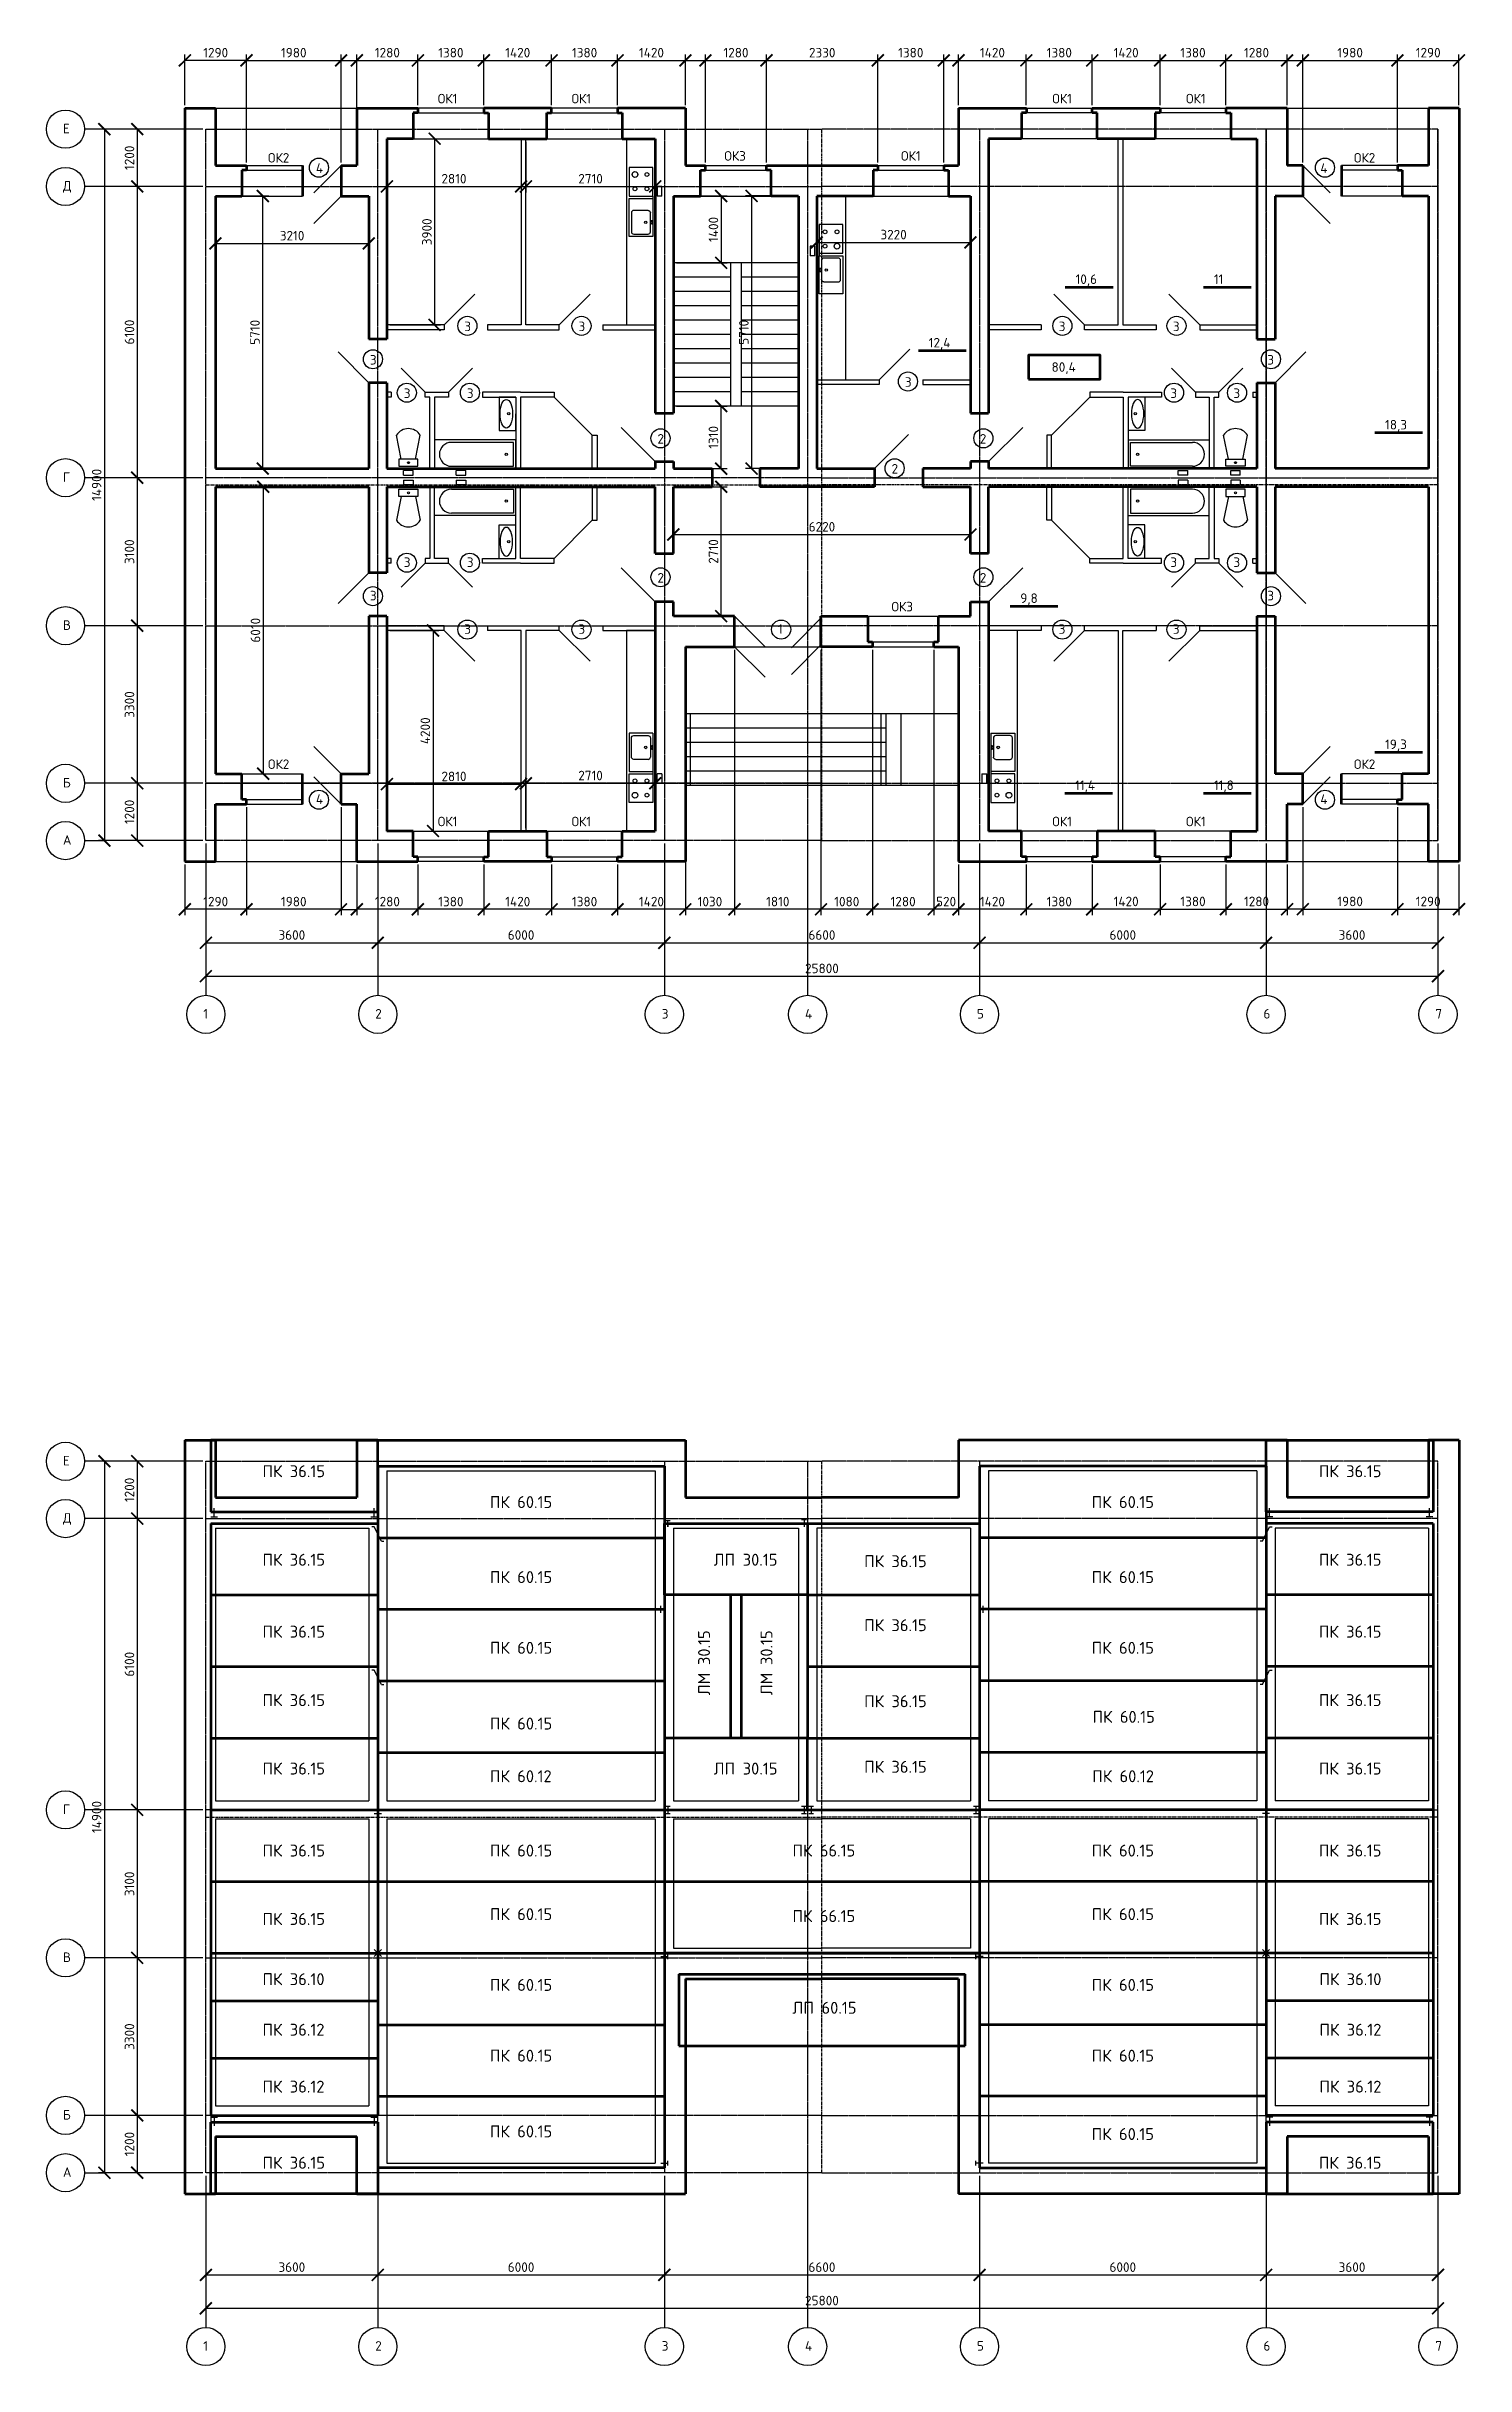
# Model space of a CAD drawing. Header units: millimetres. Extents: x -273369 to 399464, y -35443 to 194245.
# Drawn here: x -2590 to 27128, y -3287 to 45286 of the extents above; entities that cross this region are included whole.
import ezdxf

# ---------------------------------------------------------------- set-up
doc = ezdxf.new("R2010")
doc.units = ezdxf.units.MM
doc.linetypes.add('осевая', pattern=[50.8, 31.75, -6.35, 6.35, -6.35])
doc.linetypes.add('осеваяX2', pattern=[101.6, 63.5, -12.7, 12.7, -12.7])
doc.styles.add('Курс2', font='isocpeur.ttf', dxfattribs={"height": 2.5})
doc.dimstyles.new('Линейный', dxfattribs={"dimscale": 0, "dimtxt": 2, "dimasz": 2.5, "dimexe": 1.25, "dimexo": 0.625, "dimtad": 1, "dimtxsty": 'Курс2', "dimblk": 'ARCHTICK', "dimcen": 2.5, "dimadec": 0, "dimazin": 0, "dimtfac": 1, "dimtmove": 0, "dimatfit": 3, "dimldrblk": 'ARCHTICK', "dimfxl": 1, "dimarcsym": 0})

msp = doc.modelspace()

# ---------------------------------------------------------------- texts
at = {"style": 'Курс2'}
for s, p in [('ОК1', (5606.417, 44092.601)), ('ОК1', (8406.417, 44092.601)), ('ОК3', (11606.417, 42892.601)), ('ОК1', (15306.417, 42892.601)), ('ОК3', (15106.417, 33452.601)), ('ОК1', (5606.417, 28952.601)), ('ОК1', (8406.417, 28952.601))]:
    msp.add_text(s, height=200, rotation=360, dxfattribs=at).set_placement(p)
for s, p in [('ОК1', (18473.938, 44092.601)), ('ОК1', (21273.938, 44092.601)), ('Е', (-2244.407, 43465.324)), ('ОК2', (2050.178, 42852.601)), ('4', (3053.469, 42635.521)), ('4', (24086.887, 42635.521)), ('ОК2', (24790.178, 42852.601)), ('Д', (-2244.407, 42265.324)), ('10,6', (18960.552, 40310.516)), ('11', (21856.008, 40310.516)), ('3', (6161.884, 39322.181)), ('3', (8552.017, 39322.181)), ('3', (18608.339, 39322.181)), ('3', (20998.471, 39322.181)), ('12,4', (15885.697, 38980.755)), ('3', (4184.106, 38622.181)), ('80,4', (18458.178, 38469.935)), ('3', (22976.25, 38622.181)), ('3', (4894.145, 37922.181)), ('3', (6214.371, 37922.181)), ('3', (15387.562, 38156.23)), ('3', (20945.985, 37922.181)), ('3', (22266.211, 37922.181)), ('18,3', (25441.452, 37262.54)), ('2', (10205.362, 36966.995)), ('2', (16954.994, 36966.995)), ('2', (15108.38, 36339.185)), ('Г', (-2244.407, 36165.324)), ('3', (4894.145, 34383.021)), ('3', (6214.371, 34383.021)), ('3', (20945.985, 34383.021)), ('3', (22266.211, 34383.021)), ('2', (10205.362, 34056.627)), ('2', (16954.994, 34056.627)), ('3', (4184.106, 33683.021)), ('9,8', (17802.675, 33629.269)), ('3', (22976.25, 33683.021)), ('В', (-2244.407, 33065.324)), ('3', (6161.884, 32983.021)), ('3', (8552.017, 32983.021)), ('1', (12731.603, 32983.021)), ('3', (18608.339, 32983.021)), ('3', (20998.471, 32983.021)), ('19,3', (25441.452, 30569.579)), ('ОК2', (2050.178, 30152.601)), ('ОК2', (24790.178, 30152.601)), ('Б', (-2244.407, 29765.324)), ('11,4', (18950.056, 29711.771)), ('11,8', (21856.008, 29711.771)), ('4', (3053.469, 29419.681)), ('ОК1', (18473.938, 28952.601)), ('ОК1', (21273.938, 28952.601)), ('4', (24086.887, 29419.681)), ('А', (-2244.407, 28565.324)), ('1', (695.593, 24925.324)), ('2', (4295.593, 24925.324)), ('3', (10295.593, 24925.324)), ('4', (13295.593, 24925.324)), ('5', (16895.593, 24925.324)), ('6', (22895.593, 24925.324)), ('7', (26495.593, 24925.324)), ('Е', (-2244.407, 15565.324)), ('Д', (-2244.407, 14365.324)), ('Г', (-2244.407, 8265.324)), ('В', (-2244.407, 5165.324)), ('Б', (-2244.407, 1865.324)), ('А', (-2244.407, 665.324)), ('1', (695.593, -2974.676)), ('2', (4295.593, -2974.676)), ('3', (10295.593, -2974.676)), ('4', (13295.593, -2974.676)), ('5', (16895.593, -2974.676)), ('6', (22895.593, -2974.676)), ('7', (26495.593, -2974.676))]:
    msp.add_text(s, height=200, dxfattribs=at).set_placement(p)
at = {"char_height": 250, "style": 'Курс2'}
for s, insert, attachment_point in [('ПК 36.15', (1934.752, 15318.836), 7), ('ПК 36.15', (25365.604, 15318.836), 9), ('ПК 60.15', (6696.866, 14923.956), 1), ('ПК 60.15', (20603.49, 14923.956), 3), ('ПК 36.15', (1934.752, 13715.717), 1), ('ЛП 30.15', (11382.42, 13716.412), 1), ('ПК 36.15', (15843.673, 13684.967), 3), ('ПК 36.15', (25365.604, 13715.717), 3), ('ПК 60.15', (6696.866, 13352.203), 1), ('ПК 60.15', (20603.49, 13352.203), 3), ('ПК 36.15', (1934.752, 12209.032), 1), ('ПК 36.15', (15843.673, 12344.766), 3), ('ПК 36.15', (25365.604, 12209.032), 3), ('ПК 60.15', (6696.866, 11871.128), 1), ('ПК 60.15', (20603.49, 11871.128), 3), ('ПК 36.15', (1934.752, 10775.332), 1), ('ПК 36.15', (15843.673, 10751.904), 3), ('ПК 36.15', (25365.604, 10775.332), 3), ('ПК 60.15', (6696.866, 10284.262), 1), ('ПК 60.15', (20621.076, 10424.853), 3), ('ПК 36.15', (1934.752, 9341.242), 1), ('ЛП 30.15', (11382.42, 9341.242), 1), ('ПК 36.15', (15843.673, 9378.747), 3), ('ПК 36.15', (25365.604, 9341.242), 3), ('ПК 60.12', (6696.866, 9181.013), 1), ('ПК 60.12', (20603.49, 9181.013), 3), ('ПК 36.15', (1934.752, 7624.373), 1), ('ПК 60.15', (6696.866, 7624.373), 1), ('ПК 66.15', (13032.649, 7624.373), 1), ('ПК 60.15', (20603.49, 7624.373), 3), ('ПК 36.15', (25365.604, 7624.373), 3), ('ПК 36.15', (1934.752, 6191.13), 1), ('ПК 60.15', (6696.866, 6292.477), 1), ('ПК 66.15', (13032.649, 6253.084), 1), ('ПК 60.15', (20603.49, 6292.477), 3), ('ПК 36.15', (25365.604, 6191.13), 3), ('ПК 36.10', (1934.752, 4930.857), 1), ('ПК 36.10', (25365.604, 4930.857), 3), ('ПК 60.15', (6696.866, 4810.93), 1), ('ПК 60.15', (20603.49, 4810.93), 3), ('ЛП 60.15', (13032.649, 4331.97), 1), ('ПК 36.12', (1934.752, 3872.752), 1), ('ПК 36.12', (25365.604, 3872.752), 3), ('ПК 60.15', (6696.866, 3329.383), 1), ('ПК 60.15', (20603.49, 3329.383), 3), ('ПК 36.12', (1934.752, 2680.342), 1), ('ПК 36.12', (25365.604, 2680.342), 3), ('ПК 60.15', (6696.866, 1743.079), 1), ('ПК 60.15', (20603.49, 1687.56), 3), ('ПК 36.15', (1934.752, 1086.366), 1), ('ПК 36.15', (25365.604, 1086.366), 3)]:
    msp.add_mtext_dynamic_manual_height_columns(s, width=4028.16466, gutter_width=12.5, heights=[0], dxfattribs=dict(at, insert=insert, attachment_point=attachment_point))
at = {"char_height": 250, "attachment_point": 1, "rotation": 90, "style": 'Курс2'}
for insert in [(11056.486, 10751.606), (12364.77, 10751.606)]:
    msp.add_mtext_dynamic_manual_height_columns('ЛМ 30.15', width=4028.16466, gutter_width=12.5, heights=[0], dxfattribs=dict(at, insert=insert))

# ---------------------------------------------------------------- blocks, each defined once
blk = doc.blocks.new('_ArchTick')
at = {"color": 0, "linetype": 'ByBlock', "lineweight": 60, "const_width": 0.15}
blk.add_lwpolyline([(-0.5, -0.5), (0.5, 0.5)], dxfattribs=at)
blk = doc.blocks.new('*D54')
at = {"color": 0, "lineweight": -2, "transparency": 16777216}
for p, q in [((310, 44055), (310, 45118)), ((1600, 44993), (310, 44993)), ((1600, 42855), (1600, 45118))]:
    blk.add_line(p, q, dxfattribs=at)
at = {"layer": 'Defpoints', "color": 0, "transparency": 16777216}
for p in [(310, 44993), (310, 43993), (1600, 42793)]:
    blk.add_point(p, dxfattribs=at)
at = {"color": 0, "lineweight": -2, "transparency": 16777216, "xscale": 250, "yscale": 250, "zscale": 250, "rotation": 180}
blk.add_blockref('_ArchTick', (310, 44993), dxfattribs=at)
at = {"color": 0, "lineweight": -2, "transparency": 16777216, "xscale": 250, "yscale": 250, "zscale": 250}
blk.add_blockref('_ArchTick', (1600, 44993), dxfattribs=at)
at = {"color": 0, "transparency": 16777216, "insert": (955, 45155), "char_height": 200, "attachment_point": 5, "style": 'Курс2'}
blk.add_mtext('1290', dxfattribs=at)
blk = doc.blocks.new('*D55')
at = {"color": 0, "lineweight": -2, "transparency": 16777216}
for p, q in [((1600, 42855), (1600, 45118)), ((1600, 44993), (3580, 44993)), ((3580, 42855), (3580, 45118))]:
    blk.add_line(p, q, dxfattribs=at)
at = {"layer": 'Defpoints', "color": 0, "transparency": 16777216}
for p in [(3580, 44993), (1600, 42793), (3580, 42793)]:
    blk.add_point(p, dxfattribs=at)
at = {"color": 0, "lineweight": -2, "transparency": 16777216, "xscale": 250, "yscale": 250, "zscale": 250, "rotation": 180}
blk.add_blockref('_ArchTick', (1600, 44993), dxfattribs=at)
at = {"color": 0, "lineweight": -2, "transparency": 16777216, "xscale": 250, "yscale": 250, "zscale": 250}
blk.add_blockref('_ArchTick', (3580, 44993), dxfattribs=at)
at = {"color": 0, "transparency": 16777216, "insert": (2590, 45155), "char_height": 200, "attachment_point": 5, "style": 'Курс2'}
blk.add_mtext('1980', dxfattribs=at)
blk = doc.blocks.new('*D56')
at = {"color": 0, "lineweight": -2, "transparency": 16777216}
for p, q in [((3910, 42855), (3910, 45118)), ((3910, 44993), (5190, 44993)), ((5190, 44055), (5190, 45118))]:
    blk.add_line(p, q, dxfattribs=at)
at = {"layer": 'Defpoints', "color": 0, "transparency": 16777216}
for p in [(5190, 44993), (5190, 43993), (3910, 42793)]:
    blk.add_point(p, dxfattribs=at)
at = {"color": 0, "lineweight": -2, "transparency": 16777216, "xscale": 250, "yscale": 250, "zscale": 250, "rotation": 180}
blk.add_blockref('_ArchTick', (3910, 44993), dxfattribs=at)
at = {"color": 0, "lineweight": -2, "transparency": 16777216, "xscale": 250, "yscale": 250, "zscale": 250}
blk.add_blockref('_ArchTick', (5190, 44993), dxfattribs=at)
at = {"color": 0, "transparency": 16777216, "insert": (4550, 45155), "char_height": 200, "attachment_point": 5, "style": 'Курс2'}
blk.add_mtext('1280', dxfattribs=at)
blk = doc.blocks.new('*D57')
at = {"color": 0, "lineweight": -2, "transparency": 16777216}
for p, q in [((5190, 44055), (5190, 45118)), ((5190, 44993), (6570, 44993)), ((6570, 44055), (6570, 45118))]:
    blk.add_line(p, q, dxfattribs=at)
at = {"layer": 'Defpoints', "color": 0, "transparency": 16777216}
for p in [(6570, 44993), (5190, 43993), (6570, 43993)]:
    blk.add_point(p, dxfattribs=at)
at = {"color": 0, "lineweight": -2, "transparency": 16777216, "xscale": 250, "yscale": 250, "zscale": 250, "rotation": 180}
blk.add_blockref('_ArchTick', (5190, 44993), dxfattribs=at)
at = {"color": 0, "lineweight": -2, "transparency": 16777216, "xscale": 250, "yscale": 250, "zscale": 250}
blk.add_blockref('_ArchTick', (6570, 44993), dxfattribs=at)
at = {"color": 0, "transparency": 16777216, "insert": (5880, 45155), "char_height": 200, "attachment_point": 5, "style": 'Курс2'}
blk.add_mtext('1380', dxfattribs=at)
blk = doc.blocks.new('*D58')
at = {"color": 0, "lineweight": -2, "transparency": 16777216}
for p, q in [((6570, 44055), (6570, 45118)), ((6570, 44993), (7990, 44993)), ((7990, 44055), (7990, 45118))]:
    blk.add_line(p, q, dxfattribs=at)
at = {"layer": 'Defpoints', "color": 0, "transparency": 16777216}
for p in [(7990, 44993), (6570, 43993), (7990, 43993)]:
    blk.add_point(p, dxfattribs=at)
at = {"color": 0, "lineweight": -2, "transparency": 16777216, "xscale": 250, "yscale": 250, "zscale": 250, "rotation": 180}
blk.add_blockref('_ArchTick', (6570, 44993), dxfattribs=at)
at = {"color": 0, "lineweight": -2, "transparency": 16777216, "xscale": 250, "yscale": 250, "zscale": 250}
blk.add_blockref('_ArchTick', (7990, 44993), dxfattribs=at)
at = {"color": 0, "transparency": 16777216, "insert": (7280, 45155), "char_height": 200, "attachment_point": 5, "style": 'Курс2'}
blk.add_mtext('1420', dxfattribs=at)
blk = doc.blocks.new('*D59')
at = {"color": 0, "lineweight": -2, "transparency": 16777216}
for p, q in [((7990, 44055), (7990, 45118)), ((7990, 44993), (9370, 44993)), ((9370, 44055), (9370, 45118))]:
    blk.add_line(p, q, dxfattribs=at)
at = {"layer": 'Defpoints', "color": 0, "transparency": 16777216}
for p in [(9370, 44993), (7990, 43993), (9370, 43993)]:
    blk.add_point(p, dxfattribs=at)
at = {"color": 0, "lineweight": -2, "transparency": 16777216, "xscale": 250, "yscale": 250, "zscale": 250, "rotation": 180}
blk.add_blockref('_ArchTick', (7990, 44993), dxfattribs=at)
at = {"color": 0, "lineweight": -2, "transparency": 16777216, "xscale": 250, "yscale": 250, "zscale": 250}
blk.add_blockref('_ArchTick', (9370, 44993), dxfattribs=at)
at = {"color": 0, "transparency": 16777216, "insert": (8680, 45155), "char_height": 200, "attachment_point": 5, "style": 'Курс2'}
blk.add_mtext('1380', dxfattribs=at)
blk = doc.blocks.new('*D60')
at = {"color": 0, "lineweight": -2, "transparency": 16777216}
for p, q in [((9370, 44055), (9370, 45118)), ((9370, 44993), (10790, 44993)), ((10790, 44055), (10790, 45118))]:
    blk.add_line(p, q, dxfattribs=at)
at = {"layer": 'Defpoints', "color": 0, "transparency": 16777216}
for p in [(10790, 44993), (9370, 43993), (10790, 43993)]:
    blk.add_point(p, dxfattribs=at)
at = {"color": 0, "lineweight": -2, "transparency": 16777216, "xscale": 250, "yscale": 250, "zscale": 250, "rotation": 180}
blk.add_blockref('_ArchTick', (9370, 44993), dxfattribs=at)
at = {"color": 0, "lineweight": -2, "transparency": 16777216, "xscale": 250, "yscale": 250, "zscale": 250}
blk.add_blockref('_ArchTick', (10790, 44993), dxfattribs=at)
at = {"color": 0, "transparency": 16777216, "insert": (10080, 45155), "char_height": 200, "attachment_point": 5, "style": 'Курс2'}
blk.add_mtext('1420', dxfattribs=at)
blk = doc.blocks.new('*D61')
at = {"color": 0, "lineweight": -2, "transparency": 16777216}
for p, q in [((11210, 42855), (11210, 45118)), ((11210, 44993), (12490, 44993)), ((12490, 42855), (12490, 45118))]:
    blk.add_line(p, q, dxfattribs=at)
at = {"layer": 'Defpoints', "color": 0, "transparency": 16777216}
for p in [(12490, 44993), (11210, 42793), (12490, 42793)]:
    blk.add_point(p, dxfattribs=at)
at = {"color": 0, "lineweight": -2, "transparency": 16777216, "xscale": 250, "yscale": 250, "zscale": 250, "rotation": 180}
blk.add_blockref('_ArchTick', (11210, 44993), dxfattribs=at)
at = {"color": 0, "lineweight": -2, "transparency": 16777216, "xscale": 250, "yscale": 250, "zscale": 250}
blk.add_blockref('_ArchTick', (12490, 44993), dxfattribs=at)
at = {"color": 0, "transparency": 16777216, "insert": (11850, 45155), "char_height": 200, "attachment_point": 5, "style": 'Курс2'}
blk.add_mtext('1280', dxfattribs=at)
blk = doc.blocks.new('*D62')
at = {"color": 0, "lineweight": -2, "transparency": 16777216}
for p, q in [((12490, 42855), (12490, 45118)), ((12490, 44993), (14820, 44993)), ((14820, 42855), (14820, 45118))]:
    blk.add_line(p, q, dxfattribs=at)
at = {"layer": 'Defpoints', "color": 0, "transparency": 16777216}
for p in [(14820, 44993), (12490, 42793), (14820, 42793)]:
    blk.add_point(p, dxfattribs=at)
at = {"color": 0, "lineweight": -2, "transparency": 16777216, "xscale": 250, "yscale": 250, "zscale": 250, "rotation": 180}
blk.add_blockref('_ArchTick', (12490, 44993), dxfattribs=at)
at = {"color": 0, "lineweight": -2, "transparency": 16777216, "xscale": 250, "yscale": 250, "zscale": 250}
blk.add_blockref('_ArchTick', (14820, 44993), dxfattribs=at)
at = {"color": 0, "transparency": 16777216, "insert": (13655, 45155), "char_height": 200, "attachment_point": 5, "style": 'Курс2'}
blk.add_mtext('2330', dxfattribs=at)
blk = doc.blocks.new('*D63')
at = {"color": 0, "lineweight": -2, "transparency": 16777216}
for p, q in [((14820, 42855), (14820, 45118)), ((14820, 44993), (16200, 44993)), ((16200, 42855), (16200, 45118))]:
    blk.add_line(p, q, dxfattribs=at)
at = {"layer": 'Defpoints', "color": 0, "transparency": 16777216}
for p in [(16200, 44993), (14820, 42793), (16200, 42793)]:
    blk.add_point(p, dxfattribs=at)
at = {"color": 0, "lineweight": -2, "transparency": 16777216, "xscale": 250, "yscale": 250, "zscale": 250, "rotation": 180}
blk.add_blockref('_ArchTick', (14820, 44993), dxfattribs=at)
at = {"color": 0, "lineweight": -2, "transparency": 16777216, "xscale": 250, "yscale": 250, "zscale": 250}
blk.add_blockref('_ArchTick', (16200, 44993), dxfattribs=at)
at = {"color": 0, "transparency": 16777216, "insert": (15510, 45155), "char_height": 200, "attachment_point": 5, "style": 'Курс2'}
blk.add_mtext('1380', dxfattribs=at)
blk = doc.blocks.new('*D64')
at = {"color": 0, "lineweight": -2, "transparency": 16777216}
for p, q in [((16510, 44055), (16510, 45118)), ((16510, 44993), (17930, 44993)), ((17930, 44055), (17930, 45118))]:
    blk.add_line(p, q, dxfattribs=at)
at = {"layer": 'Defpoints', "color": 0, "transparency": 16777216}
for p in [(17930, 44993), (16510, 43993), (17930, 43993)]:
    blk.add_point(p, dxfattribs=at)
at = {"color": 0, "lineweight": -2, "transparency": 16777216, "xscale": 250, "yscale": 250, "zscale": 250, "rotation": 180}
blk.add_blockref('_ArchTick', (16510, 44993), dxfattribs=at)
at = {"color": 0, "lineweight": -2, "transparency": 16777216, "xscale": 250, "yscale": 250, "zscale": 250}
blk.add_blockref('_ArchTick', (17930, 44993), dxfattribs=at)
at = {"color": 0, "transparency": 16777216, "insert": (17220, 45155), "char_height": 200, "attachment_point": 5, "style": 'Курс2'}
blk.add_mtext('1420', dxfattribs=at)
blk = doc.blocks.new('*D65')
at = {"color": 0, "lineweight": -2, "transparency": 16777216}
for p, q in [((17930, 44055), (17930, 45118)), ((17930, 44993), (19310, 44993)), ((19310, 44055), (19310, 45118))]:
    blk.add_line(p, q, dxfattribs=at)
at = {"layer": 'Defpoints', "color": 0, "transparency": 16777216}
for p in [(19310, 44993), (17930, 43993), (19310, 43993)]:
    blk.add_point(p, dxfattribs=at)
at = {"color": 0, "lineweight": -2, "transparency": 16777216, "xscale": 250, "yscale": 250, "zscale": 250, "rotation": 180}
blk.add_blockref('_ArchTick', (17930, 44993), dxfattribs=at)
at = {"color": 0, "lineweight": -2, "transparency": 16777216, "xscale": 250, "yscale": 250, "zscale": 250}
blk.add_blockref('_ArchTick', (19310, 44993), dxfattribs=at)
at = {"color": 0, "transparency": 16777216, "insert": (18620, 45155), "char_height": 200, "attachment_point": 5, "style": 'Курс2'}
blk.add_mtext('1380', dxfattribs=at)
blk = doc.blocks.new('*D66')
at = {"color": 0, "lineweight": -2, "transparency": 16777216}
for p, q in [((19310, 44055), (19310, 45118)), ((19310, 44993), (20730, 44993)), ((20730, 44055), (20730, 45118))]:
    blk.add_line(p, q, dxfattribs=at)
at = {"layer": 'Defpoints', "color": 0, "transparency": 16777216}
for p in [(20730, 44993), (19310, 43993), (20730, 43993)]:
    blk.add_point(p, dxfattribs=at)
at = {"color": 0, "lineweight": -2, "transparency": 16777216, "xscale": 250, "yscale": 250, "zscale": 250, "rotation": 180}
blk.add_blockref('_ArchTick', (19310, 44993), dxfattribs=at)
at = {"color": 0, "lineweight": -2, "transparency": 16777216, "xscale": 250, "yscale": 250, "zscale": 250}
blk.add_blockref('_ArchTick', (20730, 44993), dxfattribs=at)
at = {"color": 0, "transparency": 16777216, "insert": (20020, 45155), "char_height": 200, "attachment_point": 5, "style": 'Курс2'}
blk.add_mtext('1420', dxfattribs=at)
blk = doc.blocks.new('*D67')
at = {"color": 0, "lineweight": -2, "transparency": 16777216}
for p, q in [((20730, 44055), (20730, 45118)), ((20730, 44993), (22110, 44993)), ((22110, 44055), (22110, 45118))]:
    blk.add_line(p, q, dxfattribs=at)
at = {"layer": 'Defpoints', "color": 0, "transparency": 16777216}
for p in [(22110, 44993), (20730, 43993), (22110, 43993)]:
    blk.add_point(p, dxfattribs=at)
at = {"color": 0, "lineweight": -2, "transparency": 16777216, "xscale": 250, "yscale": 250, "zscale": 250, "rotation": 180}
blk.add_blockref('_ArchTick', (20730, 44993), dxfattribs=at)
at = {"color": 0, "lineweight": -2, "transparency": 16777216, "xscale": 250, "yscale": 250, "zscale": 250}
blk.add_blockref('_ArchTick', (22110, 44993), dxfattribs=at)
at = {"color": 0, "transparency": 16777216, "insert": (21420, 45155), "char_height": 200, "attachment_point": 5, "style": 'Курс2'}
blk.add_mtext('1380', dxfattribs=at)
blk = doc.blocks.new('*D68')
at = {"color": 0, "lineweight": -2, "transparency": 16777216}
for p, q in [((22110, 44055), (22110, 45118)), ((22110, 44993), (23390, 44993)), ((23390, 44055), (23390, 45118))]:
    blk.add_line(p, q, dxfattribs=at)
at = {"layer": 'Defpoints', "color": 0, "transparency": 16777216}
for p in [(23390, 44993), (22110, 43993), (23390, 43993)]:
    blk.add_point(p, dxfattribs=at)
at = {"color": 0, "lineweight": -2, "transparency": 16777216, "xscale": 250, "yscale": 250, "zscale": 250, "rotation": 180}
blk.add_blockref('_ArchTick', (22110, 44993), dxfattribs=at)
at = {"color": 0, "lineweight": -2, "transparency": 16777216, "xscale": 250, "yscale": 250, "zscale": 250}
blk.add_blockref('_ArchTick', (23390, 44993), dxfattribs=at)
at = {"color": 0, "transparency": 16777216, "insert": (22750, 45155), "char_height": 200, "attachment_point": 5, "style": 'Курс2'}
blk.add_mtext('1280', dxfattribs=at)
blk = doc.blocks.new('*D69')
at = {"color": 0, "lineweight": -2, "transparency": 16777216}
for p, q in [((23720, 42855), (23720, 45118)), ((23720, 44993), (25700, 44993)), ((25700, 42855), (25700, 45118))]:
    blk.add_line(p, q, dxfattribs=at)
at = {"layer": 'Defpoints', "color": 0, "transparency": 16777216}
for p in [(25700, 44993), (23720, 42793), (25700, 42793)]:
    blk.add_point(p, dxfattribs=at)
at = {"color": 0, "lineweight": -2, "transparency": 16777216, "xscale": 250, "yscale": 250, "zscale": 250, "rotation": 180}
blk.add_blockref('_ArchTick', (23720, 44993), dxfattribs=at)
at = {"color": 0, "lineweight": -2, "transparency": 16777216, "xscale": 250, "yscale": 250, "zscale": 250}
blk.add_blockref('_ArchTick', (25700, 44993), dxfattribs=at)
at = {"color": 0, "transparency": 16777216, "insert": (24710, 45155), "char_height": 200, "attachment_point": 5, "style": 'Курс2'}
blk.add_mtext('1980', dxfattribs=at)
blk = doc.blocks.new('*D70')
at = {"color": 0, "lineweight": -2, "transparency": 16777216}
for p, q in [((25700, 42855), (25700, 45118)), ((25700, 44993), (26990, 44993)), ((26990, 44055), (26990, 45118))]:
    blk.add_line(p, q, dxfattribs=at)
at = {"layer": 'Defpoints', "color": 0, "transparency": 16777216}
for p in [(26990, 44993), (26990, 43993), (25700, 42793)]:
    blk.add_point(p, dxfattribs=at)
at = {"color": 0, "lineweight": -2, "transparency": 16777216, "xscale": 250, "yscale": 250, "zscale": 250, "rotation": 180}
blk.add_blockref('_ArchTick', (25700, 44993), dxfattribs=at)
at = {"color": 0, "lineweight": -2, "transparency": 16777216, "xscale": 250, "yscale": 250, "zscale": 250}
blk.add_blockref('_ArchTick', (26990, 44993), dxfattribs=at)
at = {"color": 0, "transparency": 16777216, "insert": (26345, 45155), "char_height": 200, "attachment_point": 5, "style": 'Курс2'}
blk.add_mtext('1290', dxfattribs=at)
blk = doc.blocks.new('*D71')
at = {"color": 0, "lineweight": -2, "transparency": 16777216}
for p, q in [((13540, 42090), (13540, 41056)), ((16760, 42090), (16760, 41056)), ((13540, 41181), (16760, 41181))]:
    blk.add_line(p, q, dxfattribs=at)
at = {"layer": 'Defpoints', "color": 0, "transparency": 16777216}
for p in [(13540, 42153), (16760, 42153), (16760, 41181)]:
    blk.add_point(p, dxfattribs=at)
at = {"color": 0, "lineweight": -2, "transparency": 16777216, "xscale": 250, "yscale": 250, "zscale": 250, "rotation": 180}
blk.add_blockref('_ArchTick', (13540, 41181), dxfattribs=at)
at = {"color": 0, "lineweight": -2, "transparency": 16777216, "xscale": 250, "yscale": 250, "zscale": 250}
blk.add_blockref('_ArchTick', (16760, 41181), dxfattribs=at)
at = {"color": 0, "transparency": 16777216, "insert": (15150, 41344), "char_height": 200, "attachment_point": 5, "style": 'Курс2'}
blk.add_mtext('3220', dxfattribs=at)
blk = doc.blocks.new('*D72')
at = {"color": 0, "lineweight": -2, "transparency": 16777216}
for p, q in [((1013, 36063), (2075, 36063)), ((1950, 36063), (1950, 30053)), ((1013, 30053), (2075, 30053))]:
    blk.add_line(p, q, dxfattribs=at)
at = {"layer": 'Defpoints', "color": 0, "transparency": 16777216}
for p in [(950, 36063), (950, 30053), (1950, 30053)]:
    blk.add_point(p, dxfattribs=at)
at = {"color": 0, "lineweight": -2, "transparency": 16777216, "xscale": 250, "yscale": 250, "zscale": 250}
for p, rotation in [((1950, 36063), 90), ((1950, 30053), 270)]:
    blk.add_blockref('_ArchTick', p, dxfattribs=dict(at, rotation=rotation))
at = {"color": 0, "transparency": 16777216, "insert": (1788, 33058), "char_height": 200, "attachment_point": 5, "rotation": 90, "style": 'Курс2'}
blk.add_mtext('6010', dxfattribs=at)
blk = doc.blocks.new('*D73')
at = {"color": 0, "lineweight": -2, "transparency": 16777216}
for p, q in [((1013, 42153), (2066, 42153)), ((1941, 36443), (1941, 42153)), ((1013, 36443), (2066, 36443))]:
    blk.add_line(p, q, dxfattribs=at)
at = {"layer": 'Defpoints', "color": 0, "transparency": 16777216}
for p in [(950, 42153), (1941, 42153), (950, 36443)]:
    blk.add_point(p, dxfattribs=at)
at = {"color": 0, "lineweight": -2, "transparency": 16777216, "xscale": 250, "yscale": 250, "zscale": 250}
for p, rotation in [((1941, 42153), 90), ((1941, 36443), 270)]:
    blk.add_blockref('_ArchTick', p, dxfattribs=dict(at, rotation=rotation))
at = {"color": 0, "transparency": 16777216, "insert": (1778, 39298), "char_height": 200, "attachment_point": 5, "rotation": 90, "style": 'Курс2'}
blk.add_mtext('5710', dxfattribs=at)
blk = doc.blocks.new('*D74')
at = {"color": 0, "lineweight": -2, "transparency": 16777216}
for p, q in [((950, 42090), (950, 41034)), ((4160, 42090), (4160, 41034)), ((950, 41159), (4160, 41159))]:
    blk.add_line(p, q, dxfattribs=at)
at = {"layer": 'Defpoints', "color": 0, "transparency": 16777216}
for p in [(950, 42153), (4160, 42153), (4160, 41159)]:
    blk.add_point(p, dxfattribs=at)
at = {"color": 0, "lineweight": -2, "transparency": 16777216, "xscale": 250, "yscale": 250, "zscale": 250, "rotation": 180}
blk.add_blockref('_ArchTick', (950, 41159), dxfattribs=at)
at = {"color": 0, "lineweight": -2, "transparency": 16777216, "xscale": 250, "yscale": 250, "zscale": 250}
blk.add_blockref('_ArchTick', (4160, 41159), dxfattribs=at)
at = {"color": 0, "transparency": 16777216, "insert": (2555, 41322), "char_height": 200, "attachment_point": 5, "style": 'Курс2'}
blk.add_mtext('3210', dxfattribs=at)
blk = doc.blocks.new('*D75')
at = {"color": 0, "lineweight": -2, "transparency": 16777216}
for p, q in [((4540, 43290), (4540, 42228)), ((7350, 43290), (7350, 42228)), ((4540, 42353), (7350, 42353))]:
    blk.add_line(p, q, dxfattribs=at)
at = {"layer": 'Defpoints', "color": 0, "transparency": 16777216}
for p in [(4540, 43353), (7350, 43353), (7350, 42353)]:
    blk.add_point(p, dxfattribs=at)
at = {"color": 0, "lineweight": -2, "transparency": 16777216, "xscale": 250, "yscale": 250, "zscale": 250, "rotation": 180}
blk.add_blockref('_ArchTick', (4540, 42353), dxfattribs=at)
at = {"color": 0, "lineweight": -2, "transparency": 16777216, "xscale": 250, "yscale": 250, "zscale": 250}
blk.add_blockref('_ArchTick', (7350, 42353), dxfattribs=at)
at = {"color": 0, "transparency": 16777216, "insert": (5945, 42515), "char_height": 200, "attachment_point": 5, "style": 'Курс2'}
blk.add_mtext('2810', dxfattribs=at)
blk = doc.blocks.new('*D76')
at = {"color": 0, "lineweight": -2, "transparency": 16777216}
for p, q in [((7450, 43290), (7450, 42228)), ((10160, 43290), (10160, 42228)), ((7450, 42353), (10160, 42353))]:
    blk.add_line(p, q, dxfattribs=at)
at = {"layer": 'Defpoints', "color": 0, "transparency": 16777216}
for p in [(7450, 43353), (10160, 43353), (10160, 42353)]:
    blk.add_point(p, dxfattribs=at)
at = {"color": 0, "lineweight": -2, "transparency": 16777216, "xscale": 250, "yscale": 250, "zscale": 250, "rotation": 180}
blk.add_blockref('_ArchTick', (7450, 42353), dxfattribs=at)
at = {"color": 0, "lineweight": -2, "transparency": 16777216, "xscale": 250, "yscale": 250, "zscale": 250}
blk.add_blockref('_ArchTick', (10160, 42353), dxfattribs=at)
at = {"color": 0, "transparency": 16777216, "insert": (8805, 42515), "char_height": 200, "attachment_point": 5, "style": 'Курс2'}
blk.add_mtext('2710', dxfattribs=at)
blk = doc.blocks.new('*D77')
at = {"color": 0, "lineweight": -2, "transparency": 16777216}
for p, q in [((4603, 33053), (5631, 33053)), ((5506, 33053), (5506, 28853)), ((4603, 28853), (5631, 28853))]:
    blk.add_line(p, q, dxfattribs=at)
at = {"layer": 'Defpoints', "color": 0, "transparency": 16777216}
for p in [(4540, 33053), (4540, 28853), (5506, 28853)]:
    blk.add_point(p, dxfattribs=at)
at = {"color": 0, "lineweight": -2, "transparency": 16777216, "xscale": 250, "yscale": 250, "zscale": 250}
for p, rotation in [((5506, 33053), 90), ((5506, 28853), 270)]:
    blk.add_blockref('_ArchTick', p, dxfattribs=dict(at, rotation=rotation))
at = {"color": 0, "transparency": 16777216, "insert": (5344, 30953), "char_height": 200, "attachment_point": 5, "rotation": 90, "style": 'Курс2'}
blk.add_mtext('4200', dxfattribs=at)
blk = doc.blocks.new('*D78')
at = {"color": 0, "lineweight": -2, "transparency": 16777216}
for p, q in [((4540, 28915), (4540, 29960)), ((4540, 29835), (7350, 29835)), ((7350, 28915), (7350, 29960))]:
    blk.add_line(p, q, dxfattribs=at)
at = {"layer": 'Defpoints', "color": 0, "transparency": 16777216}
for p in [(7350, 29835), (4540, 28853), (7350, 28853)]:
    blk.add_point(p, dxfattribs=at)
at = {"color": 0, "lineweight": -2, "transparency": 16777216, "xscale": 250, "yscale": 250, "zscale": 250, "rotation": 180}
blk.add_blockref('_ArchTick', (4540, 29835), dxfattribs=at)
at = {"color": 0, "lineweight": -2, "transparency": 16777216, "xscale": 250, "yscale": 250, "zscale": 250}
blk.add_blockref('_ArchTick', (7350, 29835), dxfattribs=at)
at = {"color": 0, "transparency": 16777216, "insert": (5945, 29997), "char_height": 200, "attachment_point": 5, "style": 'Курс2'}
blk.add_mtext('2810', dxfattribs=at)
blk = doc.blocks.new('*D79')
at = {"color": 0, "lineweight": -2, "transparency": 16777216}
for p, q in [((7450, 28915), (7450, 29977)), ((7450, 29852), (10160, 29852)), ((10160, 28915), (10160, 29977))]:
    blk.add_line(p, q, dxfattribs=at)
at = {"layer": 'Defpoints', "color": 0, "transparency": 16777216}
for p in [(10160, 29852), (7450, 28853), (10160, 28853)]:
    blk.add_point(p, dxfattribs=at)
at = {"color": 0, "lineweight": -2, "transparency": 16777216, "xscale": 250, "yscale": 250, "zscale": 250, "rotation": 180}
blk.add_blockref('_ArchTick', (7450, 29852), dxfattribs=at)
at = {"color": 0, "lineweight": -2, "transparency": 16777216, "xscale": 250, "yscale": 250, "zscale": 250}
blk.add_blockref('_ArchTick', (10160, 29852), dxfattribs=at)
at = {"color": 0, "transparency": 16777216, "insert": (8805, 30015), "char_height": 200, "attachment_point": 5, "style": 'Курс2'}
blk.add_mtext('2710', dxfattribs=at)
blk = doc.blocks.new('*D80')
at = {"color": 0, "lineweight": -2, "transparency": 16777216}
for p, q in [((10603, 36063), (11665, 36063)), ((11540, 33353), (11540, 36063)), ((10603, 33353), (11665, 33353))]:
    blk.add_line(p, q, dxfattribs=at)
at = {"layer": 'Defpoints', "color": 0, "transparency": 16777216}
for p in [(10540, 36063), (11540, 36063), (10540, 33353)]:
    blk.add_point(p, dxfattribs=at)
at = {"color": 0, "lineweight": -2, "transparency": 16777216, "xscale": 250, "yscale": 250, "zscale": 250}
for p, rotation in [((11540, 36063), 90), ((11540, 33353), 270)]:
    blk.add_blockref('_ArchTick', p, dxfattribs=dict(at, rotation=rotation))
at = {"color": 0, "transparency": 16777216, "insert": (11378, 34708), "char_height": 200, "attachment_point": 5, "rotation": 90, "style": 'Курс2'}
blk.add_mtext('2710', dxfattribs=at)
blk = doc.blocks.new('*D81')
at = {"color": 0, "lineweight": -2, "transparency": 16777216}
for p, q in [((10603, 37753), (11665, 37753)), ((11540, 36443), (11540, 37753)), ((10603, 36443), (11665, 36443))]:
    blk.add_line(p, q, dxfattribs=at)
at = {"layer": 'Defpoints', "color": 0, "transparency": 16777216}
for p in [(10540, 37753), (11540, 37753), (10540, 36443)]:
    blk.add_point(p, dxfattribs=at)
at = {"color": 0, "lineweight": -2, "transparency": 16777216, "xscale": 250, "yscale": 250, "zscale": 250}
for p, rotation in [((11540, 37753), 90), ((11540, 36443), 270)]:
    blk.add_blockref('_ArchTick', p, dxfattribs=dict(at, rotation=rotation))
at = {"color": 0, "transparency": 16777216, "insert": (11378, 37098), "char_height": 200, "attachment_point": 5, "rotation": 90, "style": 'Курс2'}
blk.add_mtext('1310', dxfattribs=at)
blk = doc.blocks.new('*D82')
at = {"color": 0, "lineweight": -2, "transparency": 16777216}
for p, q in [((10603, 42153), (11665, 42153)), ((11540, 42153), (11540, 40753)), ((10603, 40753), (11665, 40753))]:
    blk.add_line(p, q, dxfattribs=at)
at = {"layer": 'Defpoints', "color": 0, "transparency": 16777216}
for p in [(10540, 42153), (10540, 40753), (11540, 40753)]:
    blk.add_point(p, dxfattribs=at)
at = {"color": 0, "lineweight": -2, "transparency": 16777216, "xscale": 250, "yscale": 250, "zscale": 250}
for p, rotation in [((11540, 42153), 90), ((11540, 40753), 270)]:
    blk.add_blockref('_ArchTick', p, dxfattribs=dict(at, rotation=rotation))
at = {"color": 0, "transparency": 16777216, "insert": (11378, 41453), "char_height": 200, "attachment_point": 5, "rotation": 90, "style": 'Курс2'}
blk.add_mtext('1400', dxfattribs=at)
blk = doc.blocks.new('*D83')
at = {"color": 0, "lineweight": -2, "transparency": 16777216}
for p, q in [((13098, 42153), (12052, 42153)), ((12177, 42153), (12177, 36443)), ((13098, 36443), (12052, 36443))]:
    blk.add_line(p, q, dxfattribs=at)
at = {"layer": 'Defpoints', "color": 0, "transparency": 16777216}
for p in [(13160, 42153), (12177, 36443), (13160, 36443)]:
    blk.add_point(p, dxfattribs=at)
at = {"color": 0, "lineweight": -2, "transparency": 16777216, "xscale": 250, "yscale": 250, "zscale": 250}
for p, rotation in [((12177, 42153), 90), ((12177, 36443), 270)]:
    blk.add_blockref('_ArchTick', p, dxfattribs=dict(at, rotation=rotation))
at = {"color": 0, "transparency": 16777216, "insert": (12015, 39298), "char_height": 200, "attachment_point": 5, "rotation": 90, "style": 'Курс2'}
blk.add_mtext('5710', dxfattribs=at)
blk = doc.blocks.new('*D84')
at = {"color": 0, "lineweight": -2, "transparency": 16777216}
for p, q in [((19310, 28150), (19310, 27090)), ((20730, 28150), (20730, 27090)), ((20730, 27215), (19310, 27215))]:
    blk.add_line(p, q, dxfattribs=at)
at = {"layer": 'Defpoints', "color": 0, "transparency": 16777216}
for p in [(19310, 28213), (20730, 28213), (19310, 27215)]:
    blk.add_point(p, dxfattribs=at)
at = {"color": 0, "lineweight": -2, "transparency": 16777216, "xscale": 250, "yscale": 250, "zscale": 250, "rotation": 180}
blk.add_blockref('_ArchTick', (19310, 27215), dxfattribs=at)
at = {"color": 0, "lineweight": -2, "transparency": 16777216, "xscale": 250, "yscale": 250, "zscale": 250}
blk.add_blockref('_ArchTick', (20730, 27215), dxfattribs=at)
at = {"color": 0, "transparency": 16777216, "insert": (20020, 27378), "char_height": 200, "attachment_point": 5, "style": 'Курс2'}
blk.add_mtext('1420', dxfattribs=at)
blk = doc.blocks.new('*D85')
at = {"color": 0, "lineweight": -2, "transparency": 16777216}
for p, q in [((20730, 28150), (20730, 27090)), ((22110, 28150), (22110, 27090)), ((20730, 27215), (22110, 27215))]:
    blk.add_line(p, q, dxfattribs=at)
at = {"layer": 'Defpoints', "color": 0, "transparency": 16777216}
for p in [(20730, 28213), (22110, 28213), (22110, 27215)]:
    blk.add_point(p, dxfattribs=at)
at = {"color": 0, "lineweight": -2, "transparency": 16777216, "xscale": 250, "yscale": 250, "zscale": 250, "rotation": 180}
blk.add_blockref('_ArchTick', (20730, 27215), dxfattribs=at)
at = {"color": 0, "lineweight": -2, "transparency": 16777216, "xscale": 250, "yscale": 250, "zscale": 250}
blk.add_blockref('_ArchTick', (22110, 27215), dxfattribs=at)
at = {"color": 0, "transparency": 16777216, "insert": (21420, 27378), "char_height": 200, "attachment_point": 5, "style": 'Курс2'}
blk.add_mtext('1380', dxfattribs=at)
blk = doc.blocks.new('*D86')
at = {"color": 0, "lineweight": -2, "transparency": 16777216}
for p, q in [((22110, 28150), (22110, 27090)), ((23390, 28150), (23390, 27090)), ((22110, 27215), (23390, 27215))]:
    blk.add_line(p, q, dxfattribs=at)
at = {"layer": 'Defpoints', "color": 0, "transparency": 16777216}
for p in [(22110, 28213), (23390, 28213), (23390, 27215)]:
    blk.add_point(p, dxfattribs=at)
at = {"color": 0, "lineweight": -2, "transparency": 16777216, "xscale": 250, "yscale": 250, "zscale": 250, "rotation": 180}
blk.add_blockref('_ArchTick', (22110, 27215), dxfattribs=at)
at = {"color": 0, "lineweight": -2, "transparency": 16777216, "xscale": 250, "yscale": 250, "zscale": 250}
blk.add_blockref('_ArchTick', (23390, 27215), dxfattribs=at)
at = {"color": 0, "transparency": 16777216, "insert": (22750, 27378), "char_height": 200, "attachment_point": 5, "style": 'Курс2'}
blk.add_mtext('1280', dxfattribs=at)
blk = doc.blocks.new('*D87')
at = {"color": 0, "lineweight": -2, "transparency": 16777216}
for p, q in [((23720, 29350), (23720, 27090)), ((25700, 29350), (25700, 27090)), ((23720, 27215), (25700, 27215))]:
    blk.add_line(p, q, dxfattribs=at)
at = {"layer": 'Defpoints', "color": 0, "transparency": 16777216}
for p in [(23720, 29413), (25700, 29413), (25700, 27215)]:
    blk.add_point(p, dxfattribs=at)
at = {"color": 0, "lineweight": -2, "transparency": 16777216, "xscale": 250, "yscale": 250, "zscale": 250, "rotation": 180}
blk.add_blockref('_ArchTick', (23720, 27215), dxfattribs=at)
at = {"color": 0, "lineweight": -2, "transparency": 16777216, "xscale": 250, "yscale": 250, "zscale": 250}
blk.add_blockref('_ArchTick', (25700, 27215), dxfattribs=at)
at = {"color": 0, "transparency": 16777216, "insert": (24710, 27378), "char_height": 200, "attachment_point": 5, "style": 'Курс2'}
blk.add_mtext('1980', dxfattribs=at)
blk = doc.blocks.new('*D88')
at = {"color": 0, "lineweight": -2, "transparency": 16777216}
for p, q in [((25700, 29350), (25700, 27090)), ((26990, 28150), (26990, 27090)), ((25700, 27215), (26990, 27215))]:
    blk.add_line(p, q, dxfattribs=at)
at = {"layer": 'Defpoints', "color": 0, "transparency": 16777216}
for p in [(25700, 29413), (26990, 28213), (26990, 27215)]:
    blk.add_point(p, dxfattribs=at)
at = {"color": 0, "lineweight": -2, "transparency": 16777216, "xscale": 250, "yscale": 250, "zscale": 250, "rotation": 180}
blk.add_blockref('_ArchTick', (25700, 27215), dxfattribs=at)
at = {"color": 0, "lineweight": -2, "transparency": 16777216, "xscale": 250, "yscale": 250, "zscale": 250}
blk.add_blockref('_ArchTick', (26990, 27215), dxfattribs=at)
at = {"color": 0, "transparency": 16777216, "insert": (26345, 27378), "char_height": 200, "attachment_point": 5, "style": 'Курс2'}
blk.add_mtext('1290', dxfattribs=at)
blk = doc.blocks.new('*D89')
at = {"color": 0, "lineweight": -2, "transparency": 16777216}
for p, q in [((17930, 28150), (17930, 27088)), ((19310, 28150), (19310, 27088)), ((19310, 27213), (17930, 27213))]:
    blk.add_line(p, q, dxfattribs=at)
at = {"layer": 'Defpoints', "color": 0, "transparency": 16777216}
for p in [(17930, 28213), (19310, 28213), (17930, 27213)]:
    blk.add_point(p, dxfattribs=at)
at = {"color": 0, "lineweight": -2, "transparency": 16777216, "xscale": 250, "yscale": 250, "zscale": 250, "rotation": 180}
blk.add_blockref('_ArchTick', (17930, 27213), dxfattribs=at)
at = {"color": 0, "lineweight": -2, "transparency": 16777216, "xscale": 250, "yscale": 250, "zscale": 250}
blk.add_blockref('_ArchTick', (19310, 27213), dxfattribs=at)
at = {"color": 0, "transparency": 16777216, "insert": (18620, 27375), "char_height": 200, "attachment_point": 5, "style": 'Курс2'}
blk.add_mtext('1380', dxfattribs=at)
blk = doc.blocks.new('*D90')
at = {"color": 0, "lineweight": -2, "transparency": 16777216}
for p, q in [((16510, 28150), (16510, 27088)), ((17930, 28150), (17930, 27088)), ((17930, 27213), (16510, 27213))]:
    blk.add_line(p, q, dxfattribs=at)
at = {"layer": 'Defpoints', "color": 0, "transparency": 16777216}
for p in [(16510, 28213), (17930, 28213), (16510, 27213)]:
    blk.add_point(p, dxfattribs=at)
at = {"color": 0, "lineweight": -2, "transparency": 16777216, "xscale": 250, "yscale": 250, "zscale": 250, "rotation": 180}
blk.add_blockref('_ArchTick', (16510, 27213), dxfattribs=at)
at = {"color": 0, "lineweight": -2, "transparency": 16777216, "xscale": 250, "yscale": 250, "zscale": 250}
blk.add_blockref('_ArchTick', (17930, 27213), dxfattribs=at)
at = {"color": 0, "transparency": 16777216, "insert": (17220, 27375), "char_height": 200, "attachment_point": 5, "style": 'Курс2'}
blk.add_mtext('1420', dxfattribs=at)
blk = doc.blocks.new('*D91')
at = {"color": 0, "lineweight": -2, "transparency": 16777216}
for p, q in [((15990, 32650), (15990, 27088)), ((16510, 28150), (16510, 27088)), ((16510, 27213), (15990, 27213))]:
    blk.add_line(p, q, dxfattribs=at)
at = {"layer": 'Defpoints', "color": 0, "transparency": 16777216}
for p in [(15990, 32713), (16510, 28213), (15990, 27213)]:
    blk.add_point(p, dxfattribs=at)
at = {"color": 0, "lineweight": -2, "transparency": 16777216, "xscale": 250, "yscale": 250, "zscale": 250, "rotation": 180}
blk.add_blockref('_ArchTick', (15990, 27213), dxfattribs=at)
at = {"color": 0, "lineweight": -2, "transparency": 16777216, "xscale": 250, "yscale": 250, "zscale": 250}
blk.add_blockref('_ArchTick', (16510, 27213), dxfattribs=at)
at = {"color": 0, "transparency": 16777216, "insert": (16250, 27375), "char_height": 200, "attachment_point": 5, "style": 'Курс2'}
blk.add_mtext('520', dxfattribs=at)
blk = doc.blocks.new('*D92')
at = {"color": 0, "lineweight": -2, "transparency": 16777216}
for p, q in [((14710, 32650), (14710, 27088)), ((15990, 32650), (15990, 27088)), ((15990, 27213), (14710, 27213))]:
    blk.add_line(p, q, dxfattribs=at)
at = {"layer": 'Defpoints', "color": 0, "transparency": 16777216}
for p in [(14710, 32713), (15990, 32713), (14710, 27213)]:
    blk.add_point(p, dxfattribs=at)
at = {"color": 0, "lineweight": -2, "transparency": 16777216, "xscale": 250, "yscale": 250, "zscale": 250, "rotation": 180}
blk.add_blockref('_ArchTick', (14710, 27213), dxfattribs=at)
at = {"color": 0, "lineweight": -2, "transparency": 16777216, "xscale": 250, "yscale": 250, "zscale": 250}
blk.add_blockref('_ArchTick', (15990, 27213), dxfattribs=at)
at = {"color": 0, "transparency": 16777216, "insert": (15350, 27375), "char_height": 200, "attachment_point": 5, "style": 'Курс2'}
blk.add_mtext('1280', dxfattribs=at)
blk = doc.blocks.new('*D93')
at = {"color": 0, "lineweight": -2, "transparency": 16777216}
for p, q in [((13630, 32650), (13630, 27088)), ((14710, 32650), (14710, 27088)), ((14710, 27213), (13630, 27213))]:
    blk.add_line(p, q, dxfattribs=at)
at = {"layer": 'Defpoints', "color": 0, "transparency": 16777216}
for p in [(13630, 32713), (14710, 32713), (13630, 27213)]:
    blk.add_point(p, dxfattribs=at)
at = {"color": 0, "lineweight": -2, "transparency": 16777216, "xscale": 250, "yscale": 250, "zscale": 250, "rotation": 180}
blk.add_blockref('_ArchTick', (13630, 27213), dxfattribs=at)
at = {"color": 0, "lineweight": -2, "transparency": 16777216, "xscale": 250, "yscale": 250, "zscale": 250}
blk.add_blockref('_ArchTick', (14710, 27213), dxfattribs=at)
at = {"color": 0, "transparency": 16777216, "insert": (14170, 27375), "char_height": 200, "attachment_point": 5, "style": 'Курс2'}
blk.add_mtext('1080', dxfattribs=at)
blk = doc.blocks.new('*D94')
at = {"color": 0, "lineweight": -2, "transparency": 16777216}
for p, q in [((11820, 32650), (11820, 27088)), ((13630, 32650), (13630, 27088)), ((13630, 27213), (11820, 27213))]:
    blk.add_line(p, q, dxfattribs=at)
at = {"layer": 'Defpoints', "color": 0, "transparency": 16777216}
for p in [(11820, 32713), (13630, 32713), (11820, 27213)]:
    blk.add_point(p, dxfattribs=at)
at = {"color": 0, "lineweight": -2, "transparency": 16777216, "xscale": 250, "yscale": 250, "zscale": 250, "rotation": 180}
blk.add_blockref('_ArchTick', (11820, 27213), dxfattribs=at)
at = {"color": 0, "lineweight": -2, "transparency": 16777216, "xscale": 250, "yscale": 250, "zscale": 250}
blk.add_blockref('_ArchTick', (13630, 27213), dxfattribs=at)
at = {"color": 0, "transparency": 16777216, "insert": (12725, 27375), "char_height": 200, "attachment_point": 5, "style": 'Курс2'}
blk.add_mtext('1810', dxfattribs=at)
blk = doc.blocks.new('*D95')
at = {"color": 0, "lineweight": -2, "transparency": 16777216}
for p, q in [((10790, 32650), (10790, 27088)), ((11820, 32650), (11820, 27088)), ((11820, 27213), (10790, 27213))]:
    blk.add_line(p, q, dxfattribs=at)
at = {"layer": 'Defpoints', "color": 0, "transparency": 16777216}
for p in [(10790, 32713), (11820, 32713), (10790, 27213)]:
    blk.add_point(p, dxfattribs=at)
at = {"color": 0, "lineweight": -2, "transparency": 16777216, "xscale": 250, "yscale": 250, "zscale": 250, "rotation": 180}
blk.add_blockref('_ArchTick', (10790, 27213), dxfattribs=at)
at = {"color": 0, "lineweight": -2, "transparency": 16777216, "xscale": 250, "yscale": 250, "zscale": 250}
blk.add_blockref('_ArchTick', (11820, 27213), dxfattribs=at)
at = {"color": 0, "transparency": 16777216, "insert": (11305, 27375), "char_height": 200, "attachment_point": 5, "style": 'Курс2'}
blk.add_mtext('1030', dxfattribs=at)
blk = doc.blocks.new('*D96')
at = {"color": 0, "lineweight": -2, "transparency": 16777216}
for p, q in [((10790, 32650), (10790, 27088)), ((9370, 28150), (9370, 27088)), ((10790, 27213), (9370, 27213))]:
    blk.add_line(p, q, dxfattribs=at)
at = {"layer": 'Defpoints', "color": 0, "transparency": 16777216}
for p in [(10790, 32713), (9370, 28213), (9370, 27213)]:
    blk.add_point(p, dxfattribs=at)
at = {"color": 0, "lineweight": -2, "transparency": 16777216, "xscale": 250, "yscale": 250, "zscale": 250, "rotation": 180}
blk.add_blockref('_ArchTick', (9370, 27213), dxfattribs=at)
at = {"color": 0, "lineweight": -2, "transparency": 16777216, "xscale": 250, "yscale": 250, "zscale": 250}
blk.add_blockref('_ArchTick', (10790, 27213), dxfattribs=at)
at = {"color": 0, "transparency": 16777216, "insert": (10080, 27375), "char_height": 200, "attachment_point": 5, "style": 'Курс2'}
blk.add_mtext('1420', dxfattribs=at)
blk = doc.blocks.new('*D97')
at = {"color": 0, "lineweight": -2, "transparency": 16777216}
for p, q in [((7990, 28150), (7990, 27088)), ((9370, 28150), (9370, 27088)), ((9370, 27213), (7990, 27213))]:
    blk.add_line(p, q, dxfattribs=at)
at = {"layer": 'Defpoints', "color": 0, "transparency": 16777216}
for p in [(7990, 28213), (9370, 28213), (7990, 27213)]:
    blk.add_point(p, dxfattribs=at)
at = {"color": 0, "lineweight": -2, "transparency": 16777216, "xscale": 250, "yscale": 250, "zscale": 250, "rotation": 180}
blk.add_blockref('_ArchTick', (7990, 27213), dxfattribs=at)
at = {"color": 0, "lineweight": -2, "transparency": 16777216, "xscale": 250, "yscale": 250, "zscale": 250}
blk.add_blockref('_ArchTick', (9370, 27213), dxfattribs=at)
at = {"color": 0, "transparency": 16777216, "insert": (8680, 27375), "char_height": 200, "attachment_point": 5, "style": 'Курс2'}
blk.add_mtext('1380', dxfattribs=at)
blk = doc.blocks.new('*D98')
at = {"color": 0, "lineweight": -2, "transparency": 16777216}
for p, q in [((6570, 28150), (6570, 27088)), ((7990, 28150), (7990, 27088)), ((7990, 27213), (6570, 27213))]:
    blk.add_line(p, q, dxfattribs=at)
at = {"layer": 'Defpoints', "color": 0, "transparency": 16777216}
for p in [(6570, 28213), (7990, 28213), (6570, 27213)]:
    blk.add_point(p, dxfattribs=at)
at = {"color": 0, "lineweight": -2, "transparency": 16777216, "xscale": 250, "yscale": 250, "zscale": 250, "rotation": 180}
blk.add_blockref('_ArchTick', (6570, 27213), dxfattribs=at)
at = {"color": 0, "lineweight": -2, "transparency": 16777216, "xscale": 250, "yscale": 250, "zscale": 250}
blk.add_blockref('_ArchTick', (7990, 27213), dxfattribs=at)
at = {"color": 0, "transparency": 16777216, "insert": (7280, 27375), "char_height": 200, "attachment_point": 5, "style": 'Курс2'}
blk.add_mtext('1420', dxfattribs=at)
blk = doc.blocks.new('*D99')
at = {"color": 0, "lineweight": -2, "transparency": 16777216}
for p, q in [((5190, 28150), (5190, 27088)), ((6570, 28150), (6570, 27088)), ((6570, 27213), (5190, 27213))]:
    blk.add_line(p, q, dxfattribs=at)
at = {"layer": 'Defpoints', "color": 0, "transparency": 16777216}
for p in [(5190, 28213), (6570, 28213), (5190, 27213)]:
    blk.add_point(p, dxfattribs=at)
at = {"color": 0, "lineweight": -2, "transparency": 16777216, "xscale": 250, "yscale": 250, "zscale": 250, "rotation": 180}
blk.add_blockref('_ArchTick', (5190, 27213), dxfattribs=at)
at = {"color": 0, "lineweight": -2, "transparency": 16777216, "xscale": 250, "yscale": 250, "zscale": 250}
blk.add_blockref('_ArchTick', (6570, 27213), dxfattribs=at)
at = {"color": 0, "transparency": 16777216, "insert": (5880, 27375), "char_height": 200, "attachment_point": 5, "style": 'Курс2'}
blk.add_mtext('1380', dxfattribs=at)
blk = doc.blocks.new('*D100')
at = {"color": 0, "lineweight": -2, "transparency": 16777216}
for p, q in [((3910, 28150), (3910, 27088)), ((5190, 28150), (5190, 27088)), ((5190, 27213), (3910, 27213))]:
    blk.add_line(p, q, dxfattribs=at)
at = {"layer": 'Defpoints', "color": 0, "transparency": 16777216}
for p in [(3910, 28213), (5190, 28213), (3910, 27213)]:
    blk.add_point(p, dxfattribs=at)
at = {"color": 0, "lineweight": -2, "transparency": 16777216, "xscale": 250, "yscale": 250, "zscale": 250, "rotation": 180}
blk.add_blockref('_ArchTick', (3910, 27213), dxfattribs=at)
at = {"color": 0, "lineweight": -2, "transparency": 16777216, "xscale": 250, "yscale": 250, "zscale": 250}
blk.add_blockref('_ArchTick', (5190, 27213), dxfattribs=at)
at = {"color": 0, "transparency": 16777216, "insert": (4550, 27375), "char_height": 200, "attachment_point": 5, "style": 'Курс2'}
blk.add_mtext('1280', dxfattribs=at)
blk = doc.blocks.new('*D101')
at = {"color": 0, "lineweight": -2, "transparency": 16777216}
for p, q in [((1600, 29350), (1600, 27088)), ((3580, 29350), (3580, 27088)), ((3580, 27213), (1600, 27213))]:
    blk.add_line(p, q, dxfattribs=at)
at = {"layer": 'Defpoints', "color": 0, "transparency": 16777216}
for p in [(1600, 29413), (3580, 29413), (1600, 27213)]:
    blk.add_point(p, dxfattribs=at)
at = {"color": 0, "lineweight": -2, "transparency": 16777216, "xscale": 250, "yscale": 250, "zscale": 250, "rotation": 180}
blk.add_blockref('_ArchTick', (1600, 27213), dxfattribs=at)
at = {"color": 0, "lineweight": -2, "transparency": 16777216, "xscale": 250, "yscale": 250, "zscale": 250}
blk.add_blockref('_ArchTick', (3580, 27213), dxfattribs=at)
at = {"color": 0, "transparency": 16777216, "insert": (2590, 27375), "char_height": 200, "attachment_point": 5, "style": 'Курс2'}
blk.add_mtext('1980', dxfattribs=at)
blk = doc.blocks.new('*D102')
at = {"color": 0, "lineweight": -2, "transparency": 16777216}
for p, q in [((1600, 29350), (1600, 27088)), ((310, 28150), (310, 27088)), ((1600, 27213), (310, 27213))]:
    blk.add_line(p, q, dxfattribs=at)
at = {"layer": 'Defpoints', "color": 0, "transparency": 16777216}
for p in [(1600, 29413), (310, 28213), (310, 27213)]:
    blk.add_point(p, dxfattribs=at)
at = {"color": 0, "lineweight": -2, "transparency": 16777216, "xscale": 250, "yscale": 250, "zscale": 250, "rotation": 180}
blk.add_blockref('_ArchTick', (310, 27213), dxfattribs=at)
at = {"color": 0, "lineweight": -2, "transparency": 16777216, "xscale": 250, "yscale": 250, "zscale": 250}
blk.add_blockref('_ArchTick', (1600, 27213), dxfattribs=at)
at = {"color": 0, "transparency": 16777216, "insert": (955, 27375), "char_height": 200, "attachment_point": 5, "style": 'Курс2'}
blk.add_mtext('1290', dxfattribs=at)
blk = doc.blocks.new('*D103')
at = {"color": 0, "lineweight": -2, "transparency": 16777216}
for p, q in [((750, 28590), (750, 26388)), ((4350, 28590), (4350, 26388)), ((750, 26513), (4350, 26513))]:
    blk.add_line(p, q, dxfattribs=at)
at = {"layer": 'Defpoints', "color": 0, "transparency": 16777216}
for p in [(750, 28653), (4350, 28653), (4350, 26513)]:
    blk.add_point(p, dxfattribs=at)
at = {"color": 0, "lineweight": -2, "transparency": 16777216, "xscale": 250, "yscale": 250, "zscale": 250, "rotation": 180}
blk.add_blockref('_ArchTick', (750, 26513), dxfattribs=at)
at = {"color": 0, "lineweight": -2, "transparency": 16777216, "xscale": 250, "yscale": 250, "zscale": 250}
blk.add_blockref('_ArchTick', (4350, 26513), dxfattribs=at)
at = {"color": 0, "transparency": 16777216, "insert": (2550, 26675), "char_height": 200, "attachment_point": 5, "style": 'Курс2'}
blk.add_mtext('3600', dxfattribs=at)
blk = doc.blocks.new('*D104')
at = {"color": 0, "lineweight": -2, "transparency": 16777216}
for p, q in [((4350, 28590), (4350, 26388)), ((10350, 28590), (10350, 26388)), ((4350, 26513), (10350, 26513))]:
    blk.add_line(p, q, dxfattribs=at)
at = {"layer": 'Defpoints', "color": 0, "transparency": 16777216}
for p in [(4350, 28653), (10350, 28653), (10350, 26513)]:
    blk.add_point(p, dxfattribs=at)
at = {"color": 0, "lineweight": -2, "transparency": 16777216, "xscale": 250, "yscale": 250, "zscale": 250, "rotation": 180}
blk.add_blockref('_ArchTick', (4350, 26513), dxfattribs=at)
at = {"color": 0, "lineweight": -2, "transparency": 16777216, "xscale": 250, "yscale": 250, "zscale": 250}
blk.add_blockref('_ArchTick', (10350, 26513), dxfattribs=at)
at = {"color": 0, "transparency": 16777216, "insert": (7350, 26675), "char_height": 200, "attachment_point": 5, "style": 'Курс2'}
blk.add_mtext('6000', dxfattribs=at)
blk = doc.blocks.new('*D105')
at = {"color": 0, "lineweight": -2, "transparency": 16777216}
for p, q in [((10350, 28590), (10350, 26388)), ((16950, 28590), (16950, 26388)), ((10350, 26513), (16950, 26513))]:
    blk.add_line(p, q, dxfattribs=at)
at = {"layer": 'Defpoints', "color": 0, "transparency": 16777216}
for p in [(10350, 28653), (16950, 28653), (16950, 26513)]:
    blk.add_point(p, dxfattribs=at)
at = {"color": 0, "lineweight": -2, "transparency": 16777216, "xscale": 250, "yscale": 250, "zscale": 250, "rotation": 180}
blk.add_blockref('_ArchTick', (10350, 26513), dxfattribs=at)
at = {"color": 0, "lineweight": -2, "transparency": 16777216, "xscale": 250, "yscale": 250, "zscale": 250}
blk.add_blockref('_ArchTick', (16950, 26513), dxfattribs=at)
at = {"color": 0, "transparency": 16777216, "insert": (13650, 26675), "char_height": 200, "attachment_point": 5, "style": 'Курс2'}
blk.add_mtext('6600', dxfattribs=at)
blk = doc.blocks.new('*D106')
at = {"color": 0, "lineweight": -2, "transparency": 16777216}
for p, q in [((16950, 28590), (16950, 26388)), ((22950, 28590), (22950, 26388)), ((16950, 26513), (22950, 26513))]:
    blk.add_line(p, q, dxfattribs=at)
at = {"layer": 'Defpoints', "color": 0, "transparency": 16777216}
for p in [(16950, 28653), (22950, 28653), (22950, 26513)]:
    blk.add_point(p, dxfattribs=at)
at = {"color": 0, "lineweight": -2, "transparency": 16777216, "xscale": 250, "yscale": 250, "zscale": 250, "rotation": 180}
blk.add_blockref('_ArchTick', (16950, 26513), dxfattribs=at)
at = {"color": 0, "lineweight": -2, "transparency": 16777216, "xscale": 250, "yscale": 250, "zscale": 250}
blk.add_blockref('_ArchTick', (22950, 26513), dxfattribs=at)
at = {"color": 0, "transparency": 16777216, "insert": (19950, 26675), "char_height": 200, "attachment_point": 5, "style": 'Курс2'}
blk.add_mtext('6000', dxfattribs=at)
blk = doc.blocks.new('*D107')
at = {"color": 0, "lineweight": -2, "transparency": 16777216}
for p, q in [((22950, 28590), (22950, 26388)), ((26550, 28590), (26550, 26388)), ((22950, 26513), (26550, 26513))]:
    blk.add_line(p, q, dxfattribs=at)
at = {"layer": 'Defpoints', "color": 0, "transparency": 16777216}
for p in [(22950, 28653), (26550, 28653), (26550, 26513)]:
    blk.add_point(p, dxfattribs=at)
at = {"color": 0, "lineweight": -2, "transparency": 16777216, "xscale": 250, "yscale": 250, "zscale": 250, "rotation": 180}
blk.add_blockref('_ArchTick', (22950, 26513), dxfattribs=at)
at = {"color": 0, "lineweight": -2, "transparency": 16777216, "xscale": 250, "yscale": 250, "zscale": 250}
blk.add_blockref('_ArchTick', (26550, 26513), dxfattribs=at)
at = {"color": 0, "transparency": 16777216, "insert": (24750, 26675), "char_height": 200, "attachment_point": 5, "style": 'Курс2'}
blk.add_mtext('3600', dxfattribs=at)
blk = doc.blocks.new('*D108')
at = {"color": 0, "lineweight": -2, "transparency": 16777216}
for p, q in [((750, 28590), (750, 25688)), ((26550, 28590), (26550, 25688)), ((750, 25813), (26550, 25813))]:
    blk.add_line(p, q, dxfattribs=at)
at = {"layer": 'Defpoints', "color": 0, "transparency": 16777216}
for p in [(750, 28653), (26550, 28653), (26550, 25813)]:
    blk.add_point(p, dxfattribs=at)
at = {"color": 0, "lineweight": -2, "transparency": 16777216, "xscale": 250, "yscale": 250, "zscale": 250, "rotation": 180}
blk.add_blockref('_ArchTick', (750, 25813), dxfattribs=at)
at = {"color": 0, "lineweight": -2, "transparency": 16777216, "xscale": 250, "yscale": 250, "zscale": 250}
blk.add_blockref('_ArchTick', (26550, 25813), dxfattribs=at)
at = {"color": 0, "transparency": 16777216, "insert": (13650, 25975), "char_height": 200, "attachment_point": 5, "style": 'Курс2'}
blk.add_mtext('25800', dxfattribs=at)
blk = doc.blocks.new('*D109')
at = {"color": 0, "lineweight": -2, "transparency": 16777216}
for p, q in [((688, 43553), (-813, 43553)), ((-688, 43553), (-688, 42353)), ((688, 42353), (-813, 42353))]:
    blk.add_line(p, q, dxfattribs=at)
at = {"layer": 'Defpoints', "color": 0, "transparency": 16777216}
for p in [(750, 43553), (-688, 42353), (750, 42353)]:
    blk.add_point(p, dxfattribs=at)
at = {"color": 0, "lineweight": -2, "transparency": 16777216, "xscale": 250, "yscale": 250, "zscale": 250}
for p, rotation in [((-688, 43553), 90), ((-688, 42353), 270)]:
    blk.add_blockref('_ArchTick', p, dxfattribs=dict(at, rotation=rotation))
at = {"color": 0, "transparency": 16777216, "insert": (-850, 42953), "char_height": 200, "attachment_point": 5, "rotation": 90, "style": 'Курс2'}
blk.add_mtext('1200', dxfattribs=at)
blk = doc.blocks.new('*D110')
at = {"color": 0, "lineweight": -2, "transparency": 16777216}
for p, q in [((688, 42353), (-813, 42353)), ((-688, 42353), (-688, 36253)), ((688, 36253), (-813, 36253))]:
    blk.add_line(p, q, dxfattribs=at)
at = {"layer": 'Defpoints', "color": 0, "transparency": 16777216}
for p in [(750, 42353), (-688, 36253), (750, 36253)]:
    blk.add_point(p, dxfattribs=at)
at = {"color": 0, "lineweight": -2, "transparency": 16777216, "xscale": 250, "yscale": 250, "zscale": 250}
for p, rotation in [((-688, 42353), 90), ((-688, 36253), 270)]:
    blk.add_blockref('_ArchTick', p, dxfattribs=dict(at, rotation=rotation))
at = {"color": 0, "transparency": 16777216, "insert": (-850, 39303), "char_height": 200, "attachment_point": 5, "rotation": 90, "style": 'Курс2'}
blk.add_mtext('6100', dxfattribs=at)
blk = doc.blocks.new('*D111')
at = {"color": 0, "lineweight": -2, "transparency": 16777216}
for p, q in [((688, 36253), (-813, 36253)), ((-688, 36253), (-688, 33153)), ((688, 33153), (-813, 33153))]:
    blk.add_line(p, q, dxfattribs=at)
at = {"layer": 'Defpoints', "color": 0, "transparency": 16777216}
for p in [(750, 36253), (-688, 33153), (750, 33153)]:
    blk.add_point(p, dxfattribs=at)
at = {"color": 0, "lineweight": -2, "transparency": 16777216, "xscale": 250, "yscale": 250, "zscale": 250}
for p, rotation in [((-688, 36253), 90), ((-688, 33153), 270)]:
    blk.add_blockref('_ArchTick', p, dxfattribs=dict(at, rotation=rotation))
at = {"color": 0, "transparency": 16777216, "insert": (-850, 34703), "char_height": 200, "attachment_point": 5, "rotation": 90, "style": 'Курс2'}
blk.add_mtext('3100', dxfattribs=at)
blk = doc.blocks.new('*D112')
at = {"color": 0, "lineweight": -2, "transparency": 16777216}
for p, q in [((688, 33153), (-813, 33153)), ((-688, 33153), (-688, 29853)), ((688, 29853), (-813, 29853))]:
    blk.add_line(p, q, dxfattribs=at)
at = {"layer": 'Defpoints', "color": 0, "transparency": 16777216}
for p in [(750, 33153), (-688, 29853), (750, 29853)]:
    blk.add_point(p, dxfattribs=at)
at = {"color": 0, "lineweight": -2, "transparency": 16777216, "xscale": 250, "yscale": 250, "zscale": 250}
for p, rotation in [((-688, 33153), 90), ((-688, 29853), 270)]:
    blk.add_blockref('_ArchTick', p, dxfattribs=dict(at, rotation=rotation))
at = {"color": 0, "transparency": 16777216, "insert": (-850, 31503), "char_height": 200, "attachment_point": 5, "rotation": 90, "style": 'Курс2'}
blk.add_mtext('3300', dxfattribs=at)
blk = doc.blocks.new('*D113')
at = {"color": 0, "lineweight": -2, "transparency": 16777216}
for p, q in [((688, 29853), (-813, 29853)), ((-688, 29853), (-688, 28653)), ((688, 28653), (-813, 28653))]:
    blk.add_line(p, q, dxfattribs=at)
at = {"layer": 'Defpoints', "color": 0, "transparency": 16777216}
for p in [(750, 29853), (-688, 28653), (750, 28653)]:
    blk.add_point(p, dxfattribs=at)
at = {"color": 0, "lineweight": -2, "transparency": 16777216, "xscale": 250, "yscale": 250, "zscale": 250}
for p, rotation in [((-688, 29853), 90), ((-688, 28653), 270)]:
    blk.add_blockref('_ArchTick', p, dxfattribs=dict(at, rotation=rotation))
at = {"color": 0, "transparency": 16777216, "insert": (-850, 29253), "char_height": 200, "attachment_point": 5, "rotation": 90, "style": 'Курс2'}
blk.add_mtext('1200', dxfattribs=at)
blk = doc.blocks.new('*D114')
at = {"color": 0, "lineweight": -2, "transparency": 16777216}
for p, q in [((688, 43553), (-1500, 43553)), ((-1375, 43553), (-1375, 28653)), ((688, 28653), (-1500, 28653))]:
    blk.add_line(p, q, dxfattribs=at)
at = {"layer": 'Defpoints', "color": 0, "transparency": 16777216}
for p in [(750, 43553), (-1375, 28653), (750, 28653)]:
    blk.add_point(p, dxfattribs=at)
at = {"color": 0, "lineweight": -2, "transparency": 16777216, "xscale": 250, "yscale": 250, "zscale": 250}
for p, rotation in [((-1375, 43553), 90), ((-1375, 28653), 270)]:
    blk.add_blockref('_ArchTick', p, dxfattribs=dict(at, rotation=rotation))
at = {"color": 0, "transparency": 16777216, "insert": (-1537, 36103), "char_height": 200, "attachment_point": 5, "rotation": 90, "style": 'Курс2'}
blk.add_mtext('14900', dxfattribs=at)
blk = doc.blocks.new('*D115')
at = {"color": 0, "lineweight": -2, "transparency": 16777216}
for p, q in [((4603, 43353), (5665, 43353)), ((5540, 43353), (5540, 39453)), ((4603, 39453), (5665, 39453))]:
    blk.add_line(p, q, dxfattribs=at)
at = {"layer": 'Defpoints', "color": 0, "transparency": 16777216}
for p in [(4540, 43353), (4540, 39453), (5540, 39453)]:
    blk.add_point(p, dxfattribs=at)
at = {"color": 0, "lineweight": -2, "transparency": 16777216, "xscale": 250, "yscale": 250, "zscale": 250}
for p, rotation in [((5540, 43353), 90), ((5540, 39453), 270)]:
    blk.add_blockref('_ArchTick', p, dxfattribs=dict(at, rotation=rotation))
at = {"color": 0, "transparency": 16777216, "insert": (5378, 41403), "char_height": 200, "attachment_point": 5, "rotation": 90, "style": 'Курс2'}
blk.add_mtext('3900', dxfattribs=at)
blk = doc.blocks.new('*D116')
at = {"color": 0, "lineweight": -2, "transparency": 16777216}
for p, q in [((10540, 36000), (10540, 34938)), ((16760, 36000), (16760, 34938)), ((10540, 35063), (16760, 35063))]:
    blk.add_line(p, q, dxfattribs=at)
at = {"layer": 'Defpoints', "color": 0, "transparency": 16777216}
for p in [(10540, 36063), (16760, 36063), (16760, 35063)]:
    blk.add_point(p, dxfattribs=at)
at = {"color": 0, "lineweight": -2, "transparency": 16777216, "xscale": 250, "yscale": 250, "zscale": 250, "rotation": 180}
blk.add_blockref('_ArchTick', (10540, 35063), dxfattribs=at)
at = {"color": 0, "lineweight": -2, "transparency": 16777216, "xscale": 250, "yscale": 250, "zscale": 250}
blk.add_blockref('_ArchTick', (16760, 35063), dxfattribs=at)
at = {"color": 0, "transparency": 16777216, "insert": (13650, 35225), "char_height": 200, "attachment_point": 5, "style": 'Курс2'}
blk.add_mtext('6220', dxfattribs=at)
blk = doc.blocks.new('*D155')
at = {"color": 0, "lineweight": -2, "transparency": 16777216}
for p, q in [((750, 690), (750, -1512)), ((4350, 690), (4350, -1512)), ((750, -1387), (4350, -1387))]:
    blk.add_line(p, q, dxfattribs=at)
at = {"layer": 'Defpoints', "color": 0, "transparency": 16777216}
for p in [(750, 753), (4350, 753), (4350, -1387)]:
    blk.add_point(p, dxfattribs=at)
at = {"color": 0, "lineweight": -2, "transparency": 16777216, "xscale": 250, "yscale": 250, "zscale": 250, "rotation": 180}
blk.add_blockref('_ArchTick', (750, -1387), dxfattribs=at)
at = {"color": 0, "lineweight": -2, "transparency": 16777216, "xscale": 250, "yscale": 250, "zscale": 250}
blk.add_blockref('_ArchTick', (4350, -1387), dxfattribs=at)
at = {"color": 0, "transparency": 16777216, "insert": (2550, -1225), "char_height": 200, "attachment_point": 5, "style": 'Курс2'}
blk.add_mtext('3600', dxfattribs=at)
blk = doc.blocks.new('*D156')
at = {"color": 0, "lineweight": -2, "transparency": 16777216}
for p, q in [((4350, 690), (4350, -1512)), ((10350, 690), (10350, -1512)), ((4350, -1387), (10350, -1387))]:
    blk.add_line(p, q, dxfattribs=at)
at = {"layer": 'Defpoints', "color": 0, "transparency": 16777216}
for p in [(4350, 753), (10350, 753), (10350, -1387)]:
    blk.add_point(p, dxfattribs=at)
at = {"color": 0, "lineweight": -2, "transparency": 16777216, "xscale": 250, "yscale": 250, "zscale": 250, "rotation": 180}
blk.add_blockref('_ArchTick', (4350, -1387), dxfattribs=at)
at = {"color": 0, "lineweight": -2, "transparency": 16777216, "xscale": 250, "yscale": 250, "zscale": 250}
blk.add_blockref('_ArchTick', (10350, -1387), dxfattribs=at)
at = {"color": 0, "transparency": 16777216, "insert": (7350, -1225), "char_height": 200, "attachment_point": 5, "style": 'Курс2'}
blk.add_mtext('6000', dxfattribs=at)
blk = doc.blocks.new('*D150')
at = {"color": 0, "lineweight": -2, "transparency": 16777216}
for p, q in [((10350, 690), (10350, -1512)), ((16950, 690), (16950, -1512)), ((10350, -1387), (16950, -1387))]:
    blk.add_line(p, q, dxfattribs=at)
at = {"layer": 'Defpoints', "color": 0, "transparency": 16777216}
for p in [(10350, 753), (16950, 753), (16950, -1387)]:
    blk.add_point(p, dxfattribs=at)
at = {"color": 0, "lineweight": -2, "transparency": 16777216, "xscale": 250, "yscale": 250, "zscale": 250, "rotation": 180}
blk.add_blockref('_ArchTick', (10350, -1387), dxfattribs=at)
at = {"color": 0, "lineweight": -2, "transparency": 16777216, "xscale": 250, "yscale": 250, "zscale": 250}
blk.add_blockref('_ArchTick', (16950, -1387), dxfattribs=at)
at = {"color": 0, "transparency": 16777216, "insert": (13650, -1225), "char_height": 200, "attachment_point": 5, "style": 'Курс2'}
blk.add_mtext('6600', dxfattribs=at)
blk = doc.blocks.new('*D151')
at = {"color": 0, "lineweight": -2, "transparency": 16777216}
for p, q in [((16950, 690), (16950, -1512)), ((22950, 690), (22950, -1512)), ((16950, -1387), (22950, -1387))]:
    blk.add_line(p, q, dxfattribs=at)
at = {"layer": 'Defpoints', "color": 0, "transparency": 16777216}
for p in [(16950, 753), (22950, 753), (22950, -1387)]:
    blk.add_point(p, dxfattribs=at)
at = {"color": 0, "lineweight": -2, "transparency": 16777216, "xscale": 250, "yscale": 250, "zscale": 250, "rotation": 180}
blk.add_blockref('_ArchTick', (16950, -1387), dxfattribs=at)
at = {"color": 0, "lineweight": -2, "transparency": 16777216, "xscale": 250, "yscale": 250, "zscale": 250}
blk.add_blockref('_ArchTick', (22950, -1387), dxfattribs=at)
at = {"color": 0, "transparency": 16777216, "insert": (19950, -1225), "char_height": 200, "attachment_point": 5, "style": 'Курс2'}
blk.add_mtext('6000', dxfattribs=at)
blk = doc.blocks.new('*D152')
at = {"color": 0, "lineweight": -2, "transparency": 16777216}
for p, q in [((22950, 690), (22950, -1512)), ((26550, 690), (26550, -1512)), ((22950, -1387), (26550, -1387))]:
    blk.add_line(p, q, dxfattribs=at)
at = {"layer": 'Defpoints', "color": 0, "transparency": 16777216}
for p in [(22950, 753), (26550, 753), (26550, -1387)]:
    blk.add_point(p, dxfattribs=at)
at = {"color": 0, "lineweight": -2, "transparency": 16777216, "xscale": 250, "yscale": 250, "zscale": 250, "rotation": 180}
blk.add_blockref('_ArchTick', (22950, -1387), dxfattribs=at)
at = {"color": 0, "lineweight": -2, "transparency": 16777216, "xscale": 250, "yscale": 250, "zscale": 250}
blk.add_blockref('_ArchTick', (26550, -1387), dxfattribs=at)
at = {"color": 0, "transparency": 16777216, "insert": (24750, -1225), "char_height": 200, "attachment_point": 5, "style": 'Курс2'}
blk.add_mtext('3600', dxfattribs=at)
blk = doc.blocks.new('*D153')
at = {"color": 0, "lineweight": -2, "transparency": 16777216}
for p, q in [((750, 690), (750, -2212)), ((26550, 690), (26550, -2212)), ((750, -2087), (26550, -2087))]:
    blk.add_line(p, q, dxfattribs=at)
at = {"layer": 'Defpoints', "color": 0, "transparency": 16777216}
for p in [(750, 753), (26550, 753), (26550, -2087)]:
    blk.add_point(p, dxfattribs=at)
at = {"color": 0, "lineweight": -2, "transparency": 16777216, "xscale": 250, "yscale": 250, "zscale": 250, "rotation": 180}
blk.add_blockref('_ArchTick', (750, -2087), dxfattribs=at)
at = {"color": 0, "lineweight": -2, "transparency": 16777216, "xscale": 250, "yscale": 250, "zscale": 250}
blk.add_blockref('_ArchTick', (26550, -2087), dxfattribs=at)
at = {"color": 0, "transparency": 16777216, "insert": (13650, -1925), "char_height": 200, "attachment_point": 5, "style": 'Курс2'}
blk.add_mtext('25800', dxfattribs=at)
blk = doc.blocks.new('*D157')
at = {"color": 0, "lineweight": -2, "transparency": 16777216}
for p, q in [((688, 15653), (-813, 15653)), ((-688, 15653), (-688, 14453)), ((688, 14453), (-813, 14453))]:
    blk.add_line(p, q, dxfattribs=at)
at = {"layer": 'Defpoints', "color": 0, "transparency": 16777216}
for p in [(750, 15653), (-688, 14453), (750, 14453)]:
    blk.add_point(p, dxfattribs=at)
at = {"color": 0, "lineweight": -2, "transparency": 16777216, "xscale": 250, "yscale": 250, "zscale": 250}
for p, rotation in [((-688, 15653), 90), ((-688, 14453), 270)]:
    blk.add_blockref('_ArchTick', p, dxfattribs=dict(at, rotation=rotation))
at = {"color": 0, "transparency": 16777216, "insert": (-850, 15053), "char_height": 200, "attachment_point": 5, "rotation": 90, "style": 'Курс2'}
blk.add_mtext('1200', dxfattribs=at)
blk = doc.blocks.new('*D158')
at = {"color": 0, "lineweight": -2, "transparency": 16777216}
for p, q in [((688, 14453), (-813, 14453)), ((-688, 14453), (-688, 8353)), ((688, 8353), (-813, 8353))]:
    blk.add_line(p, q, dxfattribs=at)
at = {"layer": 'Defpoints', "color": 0, "transparency": 16777216}
for p in [(750, 14453), (-688, 8353), (750, 8353)]:
    blk.add_point(p, dxfattribs=at)
at = {"color": 0, "lineweight": -2, "transparency": 16777216, "xscale": 250, "yscale": 250, "zscale": 250}
for p, rotation in [((-688, 14453), 90), ((-688, 8353), 270)]:
    blk.add_blockref('_ArchTick', p, dxfattribs=dict(at, rotation=rotation))
at = {"color": 0, "transparency": 16777216, "insert": (-850, 11403), "char_height": 200, "attachment_point": 5, "rotation": 90, "style": 'Курс2'}
blk.add_mtext('6100', dxfattribs=at)
blk = doc.blocks.new('*D159')
at = {"color": 0, "lineweight": -2, "transparency": 16777216}
for p, q in [((688, 8353), (-813, 8353)), ((-688, 8353), (-688, 5253)), ((688, 5253), (-813, 5253))]:
    blk.add_line(p, q, dxfattribs=at)
at = {"layer": 'Defpoints', "color": 0, "transparency": 16777216}
for p in [(750, 8353), (-688, 5253), (750, 5253)]:
    blk.add_point(p, dxfattribs=at)
at = {"color": 0, "lineweight": -2, "transparency": 16777216, "xscale": 250, "yscale": 250, "zscale": 250}
for p, rotation in [((-688, 8353), 90), ((-688, 5253), 270)]:
    blk.add_blockref('_ArchTick', p, dxfattribs=dict(at, rotation=rotation))
at = {"color": 0, "transparency": 16777216, "insert": (-850, 6803), "char_height": 200, "attachment_point": 5, "rotation": 90, "style": 'Курс2'}
blk.add_mtext('3100', dxfattribs=at)
blk = doc.blocks.new('*D160')
at = {"color": 0, "lineweight": -2, "transparency": 16777216}
for p, q in [((688, 5253), (-813, 5253)), ((-688, 5253), (-688, 1953)), ((688, 1953), (-813, 1953))]:
    blk.add_line(p, q, dxfattribs=at)
at = {"layer": 'Defpoints', "color": 0, "transparency": 16777216}
for p in [(750, 5253), (-688, 1953), (750, 1953)]:
    blk.add_point(p, dxfattribs=at)
at = {"color": 0, "lineweight": -2, "transparency": 16777216, "xscale": 250, "yscale": 250, "zscale": 250}
for p, rotation in [((-688, 5253), 90), ((-688, 1953), 270)]:
    blk.add_blockref('_ArchTick', p, dxfattribs=dict(at, rotation=rotation))
at = {"color": 0, "transparency": 16777216, "insert": (-850, 3603), "char_height": 200, "attachment_point": 5, "rotation": 90, "style": 'Курс2'}
blk.add_mtext('3300', dxfattribs=at)
blk = doc.blocks.new('*D161')
at = {"color": 0, "lineweight": -2, "transparency": 16777216}
for p, q in [((688, 1953), (-813, 1953)), ((-688, 1953), (-688, 753)), ((688, 753), (-813, 753))]:
    blk.add_line(p, q, dxfattribs=at)
at = {"layer": 'Defpoints', "color": 0, "transparency": 16777216}
for p in [(750, 1953), (-688, 753), (750, 753)]:
    blk.add_point(p, dxfattribs=at)
at = {"color": 0, "lineweight": -2, "transparency": 16777216, "xscale": 250, "yscale": 250, "zscale": 250}
for p, rotation in [((-688, 1953), 90), ((-688, 753), 270)]:
    blk.add_blockref('_ArchTick', p, dxfattribs=dict(at, rotation=rotation))
at = {"color": 0, "transparency": 16777216, "insert": (-850, 1353), "char_height": 200, "attachment_point": 5, "rotation": 90, "style": 'Курс2'}
blk.add_mtext('1200', dxfattribs=at)
blk = doc.blocks.new('*D154')
at = {"color": 0, "lineweight": -2, "transparency": 16777216}
for p, q in [((688, 15653), (-1500, 15653)), ((-1375, 15653), (-1375, 753)), ((688, 753), (-1500, 753))]:
    blk.add_line(p, q, dxfattribs=at)
at = {"layer": 'Defpoints', "color": 0, "transparency": 16777216}
for p in [(750, 15653), (-1375, 753), (750, 753)]:
    blk.add_point(p, dxfattribs=at)
at = {"color": 0, "lineweight": -2, "transparency": 16777216, "xscale": 250, "yscale": 250, "zscale": 250}
for p, rotation in [((-1375, 15653), 90), ((-1375, 753), 270)]:
    blk.add_blockref('_ArchTick', p, dxfattribs=dict(at, rotation=rotation))
at = {"color": 0, "transparency": 16777216, "insert": (-1537, 8203), "char_height": 200, "attachment_point": 5, "rotation": 90, "style": 'Курс2'}
blk.add_mtext('14900', dxfattribs=at)

# ---------------------------------------------------------------- dimensions: what is measured, and where the dimension line sits
for base, p1, p2, picture, middle in [((310.178, 44992.601), (1600.178, 42792.601), (310.178, 43992.601), '*D54', (955.178, 45155.101)), ((3580.178, 44992.601), (1600.178, 42792.601), (3580.178, 42792.601), '*D55', (2590.178, 45155.101)), ((5190.178, 44992.601), (3910.178, 42792.601), (5190.178, 43992.601), '*D56', (4550.178, 45155.101)), ((6570.178, 44992.601), (5190.178, 43992.601), (6570.178, 43992.601), '*D57', (5880.178, 45155.101)), ((7990.178, 44992.601), (6570.178, 43992.601), (7990.178, 43992.601), '*D58', (7280.178, 45155.101)), ((9370.178, 44992.601), (7990.178, 43992.601), (9370.178, 43992.601), '*D59', (8680.178, 45155.101)), ((10790.178, 44992.601), (9370.178, 43992.601), (10790.178, 43992.601), '*D60', (10080.178, 45155.101)), ((12490.178, 44992.601), (11210.178, 42792.601), (12490.178, 42792.601), '*D61', (11850.178, 45155.101)), ((14820.178, 44992.601), (12490.178, 42792.601), (14820.178, 42792.601), '*D62', (13655.178, 45155.101)), ((16200.178, 44992.601), (14820.178, 42792.601), (16200.178, 42792.601), '*D63', (15510.178, 45155.101)), ((17930.178, 44992.601), (16510.178, 43992.601), (17930.178, 43992.601), '*D64', (17220.178, 45155.101)), ((19310.178, 44992.601), (17930.178, 43992.601), (19310.178, 43992.601), '*D65', (18620.178, 45155.101)), ((20730.178, 44992.601), (19310.178, 43992.601), (20730.178, 43992.601), '*D66', (20020.178, 45155.101)), ((22110.178, 44992.601), (20730.178, 43992.601), (22110.178, 43992.601), '*D67', (21420.178, 45155.101)), ((23390.178, 44992.601), (22110.178, 43992.601), (23390.178, 43992.601), '*D68', (22750.178, 45155.101)), ((25700.178, 44992.601), (23720.178, 42792.601), (25700.178, 42792.601), '*D69', (24710.178, 45155.101)), ((26990.178, 44992.601), (25700.178, 42792.601), (26990.178, 43992.601), '*D70', (26345.178, 45155.101)), ((7350.178, 42352.601), (4540.178, 43352.601), (7350.178, 43352.601), '*D75', (5945.178, 42515.101)), ((10160.178, 42352.601), (7450.178, 43352.601), (10160.178, 43352.601), '*D76', (8805.178, 42515.101)), ((4160.178, 41159.314), (950.178, 42152.601), (4160.178, 42152.601), '*D74', (2555.178, 41321.814)), ((16760.178, 41181.012), (13540.178, 42152.601), (16760.178, 42152.601), '*D71', (15150.178, 41343.512)), ((16760.178, 35062.601), (10540.178, 36062.601), (16760.178, 36062.601), '*D116', (13650.178, 35225.101)), ((9370.178, 27212.601), (10790.178, 32712.601), (9370.178, 28212.601), '*D96', (10080.178, 27375.101)), ((10790.178, 27212.601), (11820.178, 32712.601), (10790.178, 32712.601), '*D95', (11305.178, 27375.101)), ((11820.178, 27212.601), (13630.178, 32712.601), (11820.178, 32712.601), '*D94', (12725.178, 27375.101)), ((13630.178, 27212.601), (14710.178, 32712.601), (13630.178, 32712.601), '*D93', (14170.178, 27375.101)), ((14710.178, 27212.601), (15990.178, 32712.601), (14710.178, 32712.601), '*D92', (15350.178, 27375.101)), ((15990.178, 27212.601), (16510.178, 28212.601), (15990.178, 32712.601), '*D91', (16250.178, 27375.101)), ((7350.178, 29834.501), (4540.178, 28852.601), (7350.178, 28852.601), '*D78', (5945.178, 29997.001)), ((10160.178, 29852.259), (7450.178, 28852.601), (10160.178, 28852.601), '*D79', (8805.178, 30014.759)), ((310.178, 27212.601), (1600.178, 29412.601), (310.178, 28212.601), '*D102', (955.178, 27375.101)), ((1600.178, 27212.601), (3580.178, 29412.601), (1600.178, 29412.601), '*D101', (2590.178, 27375.101)), ((25700.178, 27215.334), (23720.178, 29412.601), (25700.178, 29412.601), '*D87', (24710.178, 27377.834)), ((26990.178, 27215.334), (25700.178, 29412.601), (26990.178, 28212.601), '*D88', (26345.178, 27377.834)), ((4350.178, 26512.601), (750.178, 28652.601), (4350.178, 28652.601), '*D103', (2550.178, 26675.101)), ((26550.178, 25812.601), (750.178, 28652.601), (26550.178, 28652.601), '*D108', (13650.178, 25975.101)), ((3910.178, 27212.601), (5190.178, 28212.601), (3910.178, 28212.601), '*D100', (4550.178, 27375.101)), ((10350.178, 26512.601), (4350.178, 28652.601), (10350.178, 28652.601), '*D104', (7350.178, 26675.101)), ((5190.178, 27212.601), (6570.178, 28212.601), (5190.178, 28212.601), '*D99', (5880.178, 27375.101)), ((6570.178, 27212.601), (7990.178, 28212.601), (6570.178, 28212.601), '*D98', (7280.178, 27375.101)), ((7990.178, 27212.601), (9370.178, 28212.601), (7990.178, 28212.601), '*D97', (8680.178, 27375.101)), ((16950.178, 26512.601), (10350.178, 28652.601), (16950.178, 28652.601), '*D105', (13650.178, 26675.101)), ((16510.178, 27212.601), (17930.178, 28212.601), (16510.178, 28212.601), '*D90', (17220.178, 27375.101)), ((22950.178, 26512.601), (16950.178, 28652.601), (22950.178, 28652.601), '*D106', (19950.178, 26675.101)), ((17930.178, 27212.601), (19310.178, 28212.601), (17930.178, 28212.601), '*D89', (18620.178, 27375.101)), ((19310.178, 27215.334), (20730.178, 28212.601), (19310.178, 28212.601), '*D84', (20020.178, 27377.834)), ((22110.178, 27215.334), (20730.178, 28212.601), (22110.178, 28212.601), '*D85', (21420.178, 27377.834)), ((23390.178, 27215.334), (22110.178, 28212.601), (23390.178, 28212.601), '*D86', (22750.178, 27377.834)), ((26550.178, 26512.601), (22950.178, 28652.601), (26550.178, 28652.601), '*D107', (24750.178, 26675.101)), ((4350.178, -1387.399), (750.178, 752.601), (4350.178, 752.601), '*D155', (2550.178, -1224.899)), ((26550.178, -2087.399), (750.178, 752.601), (26550.178, 752.601), '*D153', (13650.178, -1924.899)), ((10350.178, -1387.399), (4350.178, 752.601), (10350.178, 752.601), '*D156', (7350.178, -1224.899)), ((16950.178, -1387.399), (10350.178, 752.601), (16950.178, 752.601), '*D150', (13650.178, -1224.899)), ((22950.178, -1387.399), (16950.178, 752.601), (22950.178, 752.601), '*D151', (19950.178, -1224.899)), ((26550.178, -1387.399), (22950.178, 752.601), (26550.178, 752.601), '*D152', (24750.178, -1224.899))]:
    dim = msp.add_linear_dim(base=base, p1=p1, p2=p2, dimstyle='Линейный')
    dim.commit()
    dim.dimension.update_dxf_attribs({"geometry": picture, "text_midpoint": middle})
for base, p1, p2, picture, middle in [((-1374.564, 28652.601), (750.178, 43552.601), (750.178, 28652.601), '*D114', (-1537.064, 36102.601)), ((-687.665, 42352.601), (750.178, 43552.601), (750.178, 42352.601), '*D109', (-850.165, 42952.601)), ((5540.178, 39452.601), (4540.178, 43352.601), (4540.178, 39452.601), '*D115', (5377.678, 41402.601)), ((-687.665, 36252.601), (750.178, 42352.601), (750.178, 36252.601), '*D110', (-850.165, 39302.601)), ((1940.612, 42152.601), (950.178, 36442.601), (950.178, 42152.601), '*D73', (1778.112, 39297.601)), ((11540.178, 40752.601), (10540.178, 42152.601), (10540.178, 40752.601), '*D82', (11377.678, 41452.601)), ((12177.121, 36442.601), (13160.178, 42152.601), (13160.178, 36442.601), '*D83', (12014.621, 39297.601)), ((11540.178, 37752.601), (10540.178, 36442.601), (10540.178, 37752.601), '*D81', (11377.678, 37097.601)), ((-687.665, 33152.601), (750.178, 36252.601), (750.178, 33152.601), '*D111', (-850.165, 34702.601)), ((1950.178, 30052.601), (950.178, 36062.601), (950.178, 30052.601), '*D72', (1787.678, 33057.601)), ((11540.178, 36062.601), (10540.178, 33352.601), (10540.178, 36062.601), '*D80', (11377.678, 34707.601)), ((-687.665, 29852.601), (750.178, 33152.601), (750.178, 29852.601), '*D112', (-850.165, 31502.601)), ((5506.417, 28852.601), (4540.178, 33052.601), (4540.178, 28852.601), '*D77', (5343.917, 30952.601)), ((-687.665, 28652.601), (750.178, 29852.601), (750.178, 28652.601), '*D113', (-850.165, 29252.601)), ((-1374.564, 752.601), (750.178, 15652.601), (750.178, 752.601), '*D154', (-1537.064, 8202.601)), ((-687.665, 14452.601), (750.178, 15652.601), (750.178, 14452.601), '*D157', (-850.165, 15052.601)), ((-687.665, 8352.601), (750.178, 14452.601), (750.178, 8352.601), '*D158', (-850.165, 11402.601)), ((-687.665, 5252.601), (750.178, 8352.601), (750.178, 5252.601), '*D159', (-850.165, 6802.601)), ((-687.665, 1952.601), (750.178, 5252.601), (750.178, 1952.601), '*D160', (-850.165, 3602.601)), ((-687.665, 752.601), (750.178, 1952.601), (750.178, 752.601), '*D161', (-850.165, 1352.601))]:
    dim = msp.add_linear_dim(base=base, p1=p1, p2=p2, angle=90, dimstyle='Линейный')
    dim.commit()
    dim.dimension.update_dxf_attribs({"geometry": picture, "text_midpoint": middle})

# ---------------------------------------------------------------- linework, layer by layer
for p, q in [((3580.178, 44992.601), (3910.178, 44992.601)), ((10790.178, 44992.601), (11210.178, 44992.601)), ((16200.178, 44992.601), (16510.178, 44992.601)), ((23390.178, 44992.601), (23720.178, 44992.601)), ((950.178, 43992.601), (3910.178, 43992.601)), ((6570.178, 43992.601), (5190.178, 43992.601)), ((5190.178, 43892.601), (6570.178, 43892.601)), ((9370.178, 43992.601), (7990.178, 43992.601)), ((7990.178, 43892.601), (9370.178, 43892.601)), ((17930.178, 43992.601), (19310.178, 43992.601)), ((19310.178, 43892.601), (17930.178, 43892.601)), ((20730.178, 43992.601), (22110.178, 43992.601)), ((22110.178, 43892.601), (20730.178, 43892.601)), ((23390.178, 43992.601), (26350.178, 43992.601)), ((-1374.564, 43552.601), (-1774.564, 43552.601)), ((5090.178, 43352.601), (6670.178, 43352.601)), ((7350.178, 43352.601), (7350.178, 39452.601)), ((7450.178, 39452.601), (7450.178, 43352.601)), ((7890.178, 43352.601), (9470.178, 43352.601)), ((9470.178, 43352.601), (9560.178, 43352.601)), ((9560.178, 43352.601), (9560.178, 39452.601)), ((19410.178, 43352.601), (17830.178, 43352.601)), ((19850.178, 39452.601), (19850.178, 43352.601)), ((19950.178, 43352.601), (19950.178, 39452.601)), ((22210.178, 43352.601), (20630.178, 43352.601)), ((1600.178, 42792.601), (2770.178, 42792.601)), ((3580.178, 42792.601), (3007.421, 42219.845)), ((10110.178, 42752.601), (9610.178, 42752.601)), ((9610.178, 42752.601), (9610.178, 42152.601)), ((10110.178, 42152.601), (10110.178, 42752.601)), ((11210.178, 42792.601), (12490.178, 42792.601)), ((14820.178, 42792.601), (16200.178, 42792.601)), ((23720.178, 42792.601), (24292.934, 42219.845)), ((25700.178, 42792.601), (24530.178, 42792.601)), ((-687.665, 42352.601), (-1787.665, 42352.601)), ((1600.178, 42692.601), (2770.178, 42692.601)), ((10200.178, 42352.601), (10200.178, 42152.601)), ((10300.178, 42352.601), (10200.178, 42352.601)), ((10300.178, 42152.601), (10300.178, 42352.601)), ((11210.178, 42692.601), (12490.178, 42692.601)), ((14820.178, 42692.601), (16200.178, 42692.601)), ((25700.178, 42692.601), (24530.178, 42692.601)), ((1500.178, 42152.601), (2770.178, 42152.601)), ((3007.421, 41579.845), (3580.178, 42152.601)), ((9610.178, 42152.601), (10110.178, 42152.601)), ((9610.178, 41302.601), (9610.178, 42102.601)), ((9610.178, 42102.601), (10110.178, 42102.601)), ((9660.178, 41802.601), (9660.178, 41402.601)), ((10010.178, 41852.601), (9710.178, 41852.601)), ((10060.178, 41402.601), (10060.178, 41802.601)), ((10110.178, 42152.601), (10110.178, 42102.601)), ((10110.178, 42102.601), (10110.178, 41302.601)), ((10300.178, 42152.601), (10200.178, 42152.601)), ((11110.178, 42152.601), (12590.178, 42152.601)), ((13540.178, 42152.601), (13540.178, 41552.601)), ((14140.178, 42152.601), (14140.178, 38302.601)), ((14720.178, 42152.601), (16300.178, 42152.601)), ((24292.934, 41579.845), (23720.178, 42152.601)), ((25800.178, 42152.601), (24530.178, 42152.601)), ((10110.178, 41302.601), (9610.178, 41302.601)), ((9710.178, 41352.601), (10010.178, 41352.601)), ((10110.178, 41302.601), (9960.178, 41302.601)), ((14090.178, 41552.601), (13590.178, 41552.601)), ((13590.178, 41552.601), (13590.178, 40952.601)), ((14090.178, 40952.601), (14090.178, 41552.601)), ((13400.178, 41102.601), (13400.178, 40902.601)), ((13500.178, 41102.601), (13400.178, 41102.601)), ((13500.178, 40902.601), (13400.178, 40902.601)), ((13500.178, 40902.601), (13500.178, 41102.601)), ((13590.178, 40952.601), (14090.178, 40952.601)), ((13590.178, 40952.601), (13590.178, 40902.601)), ((13590.178, 40102.601), (13590.178, 40902.601)), ((13590.178, 40902.601), (14090.178, 40902.601)), ((13590.178, 40902.601), (13740.178, 40902.601)), ((13640.178, 40802.601), (13640.178, 40402.601)), ((13990.178, 40852.601), (13690.178, 40852.601)), ((14040.178, 40402.601), (14040.178, 40802.601)), ((14090.178, 40902.601), (14090.178, 40102.601)), ((11740.178, 40752.601), (10540.178, 40752.601)), ((11740.178, 40452.601), (10540.178, 40452.601)), ((11740.178, 37752.601), (11740.178, 40752.601)), ((13160.178, 40752.601), (11740.178, 40752.601)), ((11960.178, 40752.601), (11960.178, 37752.601)), ((13160.178, 40452.601), (11960.178, 40452.601)), ((13690.178, 40352.601), (13990.178, 40352.601)), ((6383.645, 40096.068), (5740.178, 39452.601)), ((8150.178, 39452.601), (8793.645, 40096.068)), ((11740.178, 40152.601), (10540.178, 40152.601)), ((11740.178, 39852.601), (10540.178, 39852.601)), ((13160.178, 40152.601), (11960.178, 40152.601)), ((13160.178, 39852.601), (11960.178, 39852.601)), ((14090.178, 40102.601), (13590.178, 40102.601)), ((19150.178, 39452.601), (18506.711, 40096.068)), ((20916.711, 40096.068), (21560.178, 39452.601)), ((5740.178, 39452.601), (4540.178, 39452.601)), ((5740.178, 39352.601), (4540.178, 39352.601)), ((5740.178, 39452.601), (5740.178, 39352.601)), ((7350.178, 39452.601), (6650.178, 39452.601)), ((6650.178, 39452.601), (6650.178, 39352.601)), ((6650.178, 39352.601), (7350.178, 39352.601)), ((7350.178, 39352.601), (8150.178, 39352.601)), ((8150.178, 39452.601), (7450.178, 39452.601)), ((8150.178, 39352.601), (8150.178, 39452.601)), ((9060.178, 39452.601), (9060.178, 39352.601)), ((9060.178, 39452.601), (10160.178, 39452.601)), ((9060.178, 39352.601), (10160.178, 39352.601)), ((11740.178, 39552.601), (10540.178, 39552.601)), ((13160.178, 39552.601), (11960.178, 39552.601)), ((18240.178, 39452.601), (17140.178, 39452.601)), ((18240.178, 39352.601), (17140.178, 39352.601)), ((18240.178, 39452.601), (18240.178, 39352.601)), ((19150.178, 39352.601), (19150.178, 39452.601)), ((19150.178, 39452.601), (19850.178, 39452.601)), ((19950.178, 39352.601), (19150.178, 39352.601)), ((19950.178, 39452.601), (20650.178, 39452.601)), ((20650.178, 39352.601), (19950.178, 39352.601)), ((20650.178, 39452.601), (20650.178, 39352.601)), ((21560.178, 39452.601), (21560.178, 39352.601)), ((21560.178, 39452.601), (22760.178, 39452.601)), ((21560.178, 39352.601), (22760.178, 39352.601)), ((4160.178, 38242.601), (3516.711, 38886.068)), ((11740.178, 39252.601), (10540.178, 39252.601)), ((11740.178, 38952.601), (10540.178, 38952.601)), ((13160.178, 39252.601), (11960.178, 39252.601)), ((13160.178, 38952.601), (11960.178, 38952.601)), ((14850.178, 38302.601), (15493.645, 38946.068)), ((23140.178, 38242.601), (23783.645, 38886.068)), ((5340.178, 38042.601), (4838.132, 38544.647)), ((6332.224, 38544.647), (5830.178, 38042.601)), ((11740.178, 38652.601), (10540.178, 38652.601)), ((13160.178, 38652.601), (11960.178, 38652.601)), ((20968.132, 38544.647), (21470.178, 38042.601)), ((21960.178, 38042.601), (22462.224, 38544.647)), ((4630.178, 38042.601), (4540.178, 38042.601)), ((4630.178, 37942.601), (4540.178, 37942.601)), ((4630.178, 38042.601), (4630.178, 37942.601)), ((5340.178, 37942.601), (5340.178, 38042.601)), ((5340.178, 38042.601), (5830.178, 38042.601)), ((5440.178, 37942.601), (5340.178, 37942.601)), ((5440.178, 36442.601), (5440.178, 37942.601)), ((5830.178, 37942.601), (5540.178, 37942.601)), ((5540.178, 37942.601), (5540.178, 36442.601)), ((5830.178, 38042.601), (5830.178, 37942.601)), ((7340.178, 38042.601), (6540.178, 38042.601)), ((6540.178, 38042.601), (6540.178, 37942.601)), ((6540.178, 37942.601), (7240.178, 37942.601)), ((7240.178, 37942.601), (6890.178, 37942.601)), ((6890.178, 37942.601), (6890.178, 37242.601)), ((7240.178, 37942.601), (7240.178, 36442.601)), ((7340.178, 38042.601), (8040.178, 38042.601)), ((8040.178, 37942.601), (7340.178, 37942.601)), ((7340.178, 37942.601), (7340.178, 36442.601)), ((8040.178, 38042.601), (8040.178, 37942.601)), ((8840.178, 37142.601), (8040.178, 37942.601)), ((11740.178, 38352.601), (10540.178, 38352.601)), ((11740.178, 38052.601), (10540.178, 38052.601)), ((13160.178, 38352.601), (11960.178, 38352.601)), ((13160.178, 38052.601), (11960.178, 38052.601)), ((13540.178, 38302.601), (14850.178, 38302.601)), ((14850.178, 38202.601), (13540.178, 38202.601)), ((14850.178, 38302.601), (14850.178, 38202.601)), ((15760.178, 38302.601), (16760.178, 38302.601)), ((15760.178, 38302.601), (15760.178, 38202.601)), ((15760.178, 38202.601), (16760.178, 38202.601)), ((18460.178, 37142.601), (19260.178, 37942.601)), ((19960.178, 38042.601), (19260.178, 38042.601)), ((19260.178, 38042.601), (19260.178, 37942.601)), ((19260.178, 37942.601), (19960.178, 37942.601)), ((19960.178, 38042.601), (20760.178, 38042.601)), ((19960.178, 37942.601), (19960.178, 36442.601)), ((20060.178, 37942.601), (20060.178, 36442.601)), ((20760.178, 37942.601), (20060.178, 37942.601)), ((20410.178, 37942.601), (20410.178, 37242.601)), ((20760.178, 38042.601), (20760.178, 37942.601)), ((21470.178, 38042.601), (21470.178, 37942.601)), ((21960.178, 38042.601), (21470.178, 38042.601)), ((21470.178, 37942.601), (21760.178, 37942.601)), ((21760.178, 37942.601), (21760.178, 36442.601)), ((21860.178, 36442.601), (21860.178, 37942.601)), ((21860.178, 37942.601), (21960.178, 37942.601)), ((21960.178, 37942.601), (21960.178, 38042.601)), ((22670.178, 38042.601), (22670.178, 37942.601)), ((22670.178, 38042.601), (22760.178, 38042.601)), ((22670.178, 37942.601), (22760.178, 37942.601)), ((7240.178, 37242.601), (7240.178, 37592.601)), ((13160.178, 37752.601), (10540.178, 37752.601)), ((4840.178, 36642.601), (4740.178, 37142.601)), ((5140.178, 36642.601), (5240.178, 37142.601)), ((7240.178, 37042.601), (5540.178, 37042.601)), ((7190.178, 36992.601), (5890.178, 36992.601)), ((6890.178, 37242.601), (7240.178, 37242.601)), ((7190.178, 36492.601), (7190.178, 36992.601)), ((7240.178, 36442.601), (7240.178, 37042.601)), ((8840.178, 36442.601), (8840.178, 37142.601)), ((8840.178, 37142.601), (8940.178, 37142.601)), ((8940.178, 37142.601), (8940.178, 36442.601)), ((10160.178, 36592.601), (9446, 37306.779)), ((14750.178, 36442.601), (15464.356, 37156.779)), ((17140.178, 36592.601), (17854.356, 37306.779)), ((18460.178, 37142.601), (18360.178, 37142.601)), ((18360.178, 37142.601), (18360.178, 36442.601)), ((18460.178, 36442.601), (18460.178, 37142.601)), ((20410.178, 37242.601), (20060.178, 37242.601)), ((20060.178, 37042.601), (21760.178, 37042.601)), ((20110.178, 36492.601), (20110.178, 36992.601)), ((20110.178, 36992.601), (21410.178, 36992.601)), ((22160.178, 36642.601), (22060.178, 37142.601)), ((22460.178, 36642.601), (22560.178, 37142.601)), ((4540.178, 36442.601), (4540.178, 36542.601)), ((5190.178, 36642.601), (4790.178, 36642.601)), ((4790.178, 36642.601), (4790.178, 36492.601)), ((4790.178, 36642.601), (4790.178, 36642.601)), ((4790.178, 36492.601), (5190.178, 36492.601)), ((5190.178, 36492.601), (5190.178, 36642.601)), ((5890.178, 36492.601), (7190.178, 36492.601)), ((7240.178, 36442.601), (7190.178, 36442.601)), ((21410.178, 36492.601), (20110.178, 36492.601)), ((22110.178, 36492.601), (22110.178, 36642.601)), ((22110.178, 36642.601), (22510.178, 36642.601)), ((22510.178, 36492.601), (22110.178, 36492.601)), ((22510.178, 36642.601), (22510.178, 36492.601)), ((22760.178, 36442.601), (22760.178, 36542.601)), ((-687.665, 36252.601), (-1787.665, 36252.601)), ((4790.178, 36012.601), (5190.178, 36012.601)), ((4790.178, 35862.601), (4790.178, 36012.601)), ((5090.178, 36402.601), (4890.178, 36402.601)), ((4890.178, 36302.601), (4890.178, 36402.601)), ((4890.178, 36302.601), (5090.178, 36302.601)), ((4890.178, 36202.601), (5090.178, 36202.601)), ((4890.178, 36202.601), (4890.178, 36102.601)), ((5090.178, 36102.601), (4890.178, 36102.601)), ((5090.178, 36302.601), (5090.178, 36402.601)), ((5090.178, 36202.601), (5090.178, 36102.601)), ((5190.178, 36012.601), (5190.178, 35862.601)), ((5440.178, 36062.601), (5440.178, 34562.601)), ((5540.178, 34562.601), (5540.178, 36062.601)), ((5890.178, 36012.601), (7190.178, 36012.601)), ((5990.178, 36302.601), (5990.178, 36402.601)), ((6190.178, 36402.601), (5990.178, 36402.601)), ((5990.178, 36302.601), (6190.178, 36302.601)), ((5990.178, 36202.601), (6190.178, 36202.601)), ((5990.178, 36202.601), (5990.178, 36102.601)), ((6190.178, 36102.601), (5990.178, 36102.601)), ((6190.178, 36302.601), (6190.178, 36402.601)), ((6190.178, 36202.601), (6190.178, 36102.601)), ((7190.178, 36012.601), (7190.178, 35512.601)), ((7240.178, 34562.601), (7240.178, 36062.601)), ((7340.178, 34562.601), (7340.178, 36062.601)), ((8840.178, 36062.601), (8840.178, 35362.601)), ((8940.178, 35362.601), (8940.178, 36062.601)), ((18360.178, 35362.601), (18360.178, 36062.601)), ((18460.178, 36062.601), (18460.178, 35362.601)), ((19960.178, 34562.601), (19960.178, 36062.601)), ((20060.178, 34562.601), (20060.178, 36062.601)), ((20110.178, 36012.601), (20110.178, 35512.601)), ((21410.178, 36012.601), (20110.178, 36012.601)), ((21110.178, 36402.601), (21310.178, 36402.601)), ((21110.178, 36302.601), (21110.178, 36402.601)), ((21310.178, 36302.601), (21110.178, 36302.601)), ((21310.178, 36202.601), (21110.178, 36202.601)), ((21110.178, 36202.601), (21110.178, 36102.601)), ((21110.178, 36102.601), (21310.178, 36102.601)), ((21310.178, 36302.601), (21310.178, 36402.601)), ((21310.178, 36202.601), (21310.178, 36102.601)), ((21760.178, 34562.601), (21760.178, 36062.601)), ((21860.178, 36062.601), (21860.178, 34562.601)), ((22510.178, 36012.601), (22110.178, 36012.601)), ((22110.178, 36012.601), (22110.178, 35862.601)), ((22210.178, 36402.601), (22410.178, 36402.601)), ((22210.178, 36302.601), (22210.178, 36402.601)), ((22410.178, 36302.601), (22210.178, 36302.601)), ((22410.178, 36202.601), (22210.178, 36202.601)), ((22210.178, 36202.601), (22210.178, 36102.601)), ((22210.178, 36102.601), (22410.178, 36102.601)), ((22410.178, 36302.601), (22410.178, 36402.601)), ((22410.178, 36202.601), (22410.178, 36102.601)), ((22510.178, 35862.601), (22510.178, 36012.601)), ((4840.178, 35862.601), (4740.178, 35362.601)), ((5190.178, 35862.601), (4790.178, 35862.601)), ((5140.178, 35862.601), (5240.178, 35362.601)), ((7240.178, 35462.601), (5540.178, 35462.601)), ((7190.178, 35512.601), (5890.178, 35512.601)), ((20060.178, 35462.601), (21760.178, 35462.601)), ((20110.178, 35512.601), (21410.178, 35512.601)), ((22160.178, 35862.601), (22060.178, 35362.601)), ((22110.178, 35862.601), (22510.178, 35862.601)), ((22460.178, 35862.601), (22560.178, 35362.601)), ((6890.178, 34562.601), (6890.178, 35262.601)), ((6890.178, 35262.601), (7240.178, 35262.601)), ((8840.178, 35362.601), (8040.178, 34562.601)), ((8840.178, 35362.601), (8940.178, 35362.601)), ((18460.178, 35362.601), (18360.178, 35362.601)), ((18460.178, 35362.601), (19260.178, 34562.601)), ((20410.178, 35262.601), (20060.178, 35262.601)), ((20410.178, 34562.601), (20410.178, 35262.601)), ((4630.178, 34562.601), (4540.178, 34562.601)), ((4630.178, 34462.601), (4630.178, 34562.601)), ((5440.178, 34562.601), (5340.178, 34562.601)), ((5340.178, 34562.601), (5340.178, 34462.601)), ((5830.178, 34562.601), (5540.178, 34562.601)), ((5830.178, 34462.601), (5830.178, 34562.601)), ((6540.178, 34462.601), (6540.178, 34562.601)), ((6540.178, 34562.601), (7240.178, 34562.601)), ((8040.178, 34562.601), (7340.178, 34562.601)), ((8040.178, 34462.601), (8040.178, 34562.601)), ((19260.178, 34462.601), (19260.178, 34562.601)), ((19260.178, 34562.601), (19960.178, 34562.601)), ((20760.178, 34562.601), (20060.178, 34562.601)), ((20760.178, 34462.601), (20760.178, 34562.601)), ((21470.178, 34462.601), (21470.178, 34562.601)), ((21470.178, 34562.601), (21760.178, 34562.601)), ((21860.178, 34562.601), (21960.178, 34562.601)), ((21960.178, 34562.601), (21960.178, 34462.601)), ((22670.178, 34462.601), (22670.178, 34562.601)), ((22670.178, 34562.601), (22760.178, 34562.601)), ((4160.178, 34262.601), (3516.711, 33619.134)), ((4630.178, 34462.601), (4540.178, 34462.601)), ((5340.178, 34462.601), (4838.132, 33960.555)), ((5340.178, 34462.601), (5830.178, 34462.601)), ((6332.224, 33960.555), (5830.178, 34462.601)), ((7340.178, 34462.601), (6540.178, 34462.601)), ((7340.178, 34462.601), (8040.178, 34462.601)), ((10160.178, 33652.601), (9446, 34366.779)), ((17140.178, 33652.601), (17854.356, 34366.779)), ((19960.178, 34462.601), (19260.178, 34462.601)), ((19960.178, 34462.601), (20760.178, 34462.601)), ((20968.132, 33960.555), (21470.178, 34462.601)), ((21960.178, 34462.601), (21470.178, 34462.601)), ((21960.178, 34462.601), (22462.224, 33960.555)), ((22670.178, 34462.601), (22760.178, 34462.601)), ((23140.178, 34262.601), (23783.645, 33619.134)), ((-687.665, 33152.601), (-1787.665, 33152.601)), ((5740.178, 33152.601), (4540.178, 33152.601)), ((5740.178, 33052.601), (4540.178, 33052.601)), ((5740.178, 33052.601), (5740.178, 33152.601)), ((6383.645, 32409.134), (5740.178, 33052.601)), ((6650.178, 33152.601), (7350.178, 33152.601)), ((6650.178, 33152.601), (6650.178, 33052.601)), ((7350.178, 33052.601), (6650.178, 33052.601)), ((7350.178, 33152.601), (8150.178, 33152.601)), ((7350.178, 28852.601), (7350.178, 33052.601)), ((7450.178, 33052.601), (7450.178, 28852.601)), ((8150.178, 33052.601), (7450.178, 33052.601)), ((8150.178, 33052.601), (8150.178, 33152.601)), ((8793.645, 32409.134), (8150.178, 33052.601)), ((9060.178, 33152.601), (10160.178, 33152.601)), ((9060.178, 33152.601), (9060.178, 33052.601)), ((9060.178, 33052.601), (10160.178, 33052.601)), ((10160.178, 33052.601), (9560.178, 33052.601)), ((9560.178, 33052.601), (9560.178, 28852.601)), ((11820.178, 33352.601), (12460.11, 32712.67)), ((13010.246, 32692.67), (13650.178, 33332.601)), ((14610.178, 33352.601), (16090.178, 33352.601)), ((18240.178, 33152.601), (17140.178, 33152.601)), ((18240.178, 33052.601), (17140.178, 33052.601)), ((17740.178, 33052.601), (17740.178, 28852.601)), ((18240.178, 33152.601), (18240.178, 33052.601)), ((18506.711, 32409.134), (19150.178, 33052.601)), ((19950.178, 33152.601), (19150.178, 33152.601)), ((19150.178, 33052.601), (19150.178, 33152.601)), ((19150.178, 33052.601), (19850.178, 33052.601)), ((19850.178, 33052.601), (19850.178, 28852.601)), ((20650.178, 33152.601), (19950.178, 33152.601)), ((19950.178, 28852.601), (19950.178, 33052.601)), ((19950.178, 33052.601), (20650.178, 33052.601)), ((20650.178, 33152.601), (20650.178, 33052.601)), ((20916.711, 32409.134), (21560.178, 33052.601)), ((21560.178, 33152.601), (22760.178, 33152.601)), ((21560.178, 33052.601), (21560.178, 33152.601)), ((21560.178, 33052.601), (22760.178, 33052.601)), ((10790.178, 32712.601), (14990.178, 32712.601)), ((11820.178, 32712.601), (12460.11, 32072.67)), ((13010.246, 32132.67), (13650.178, 32772.601)), ((14710.178, 32812.601), (15990.178, 32812.601)), ((14710.178, 32712.601), (15990.178, 32712.601)), ((10790.178, 31312.601), (16510.178, 31312.601)), ((10790.178, 31312.601), (14990.178, 31312.601)), ((10890.178, 31312.601), (10890.178, 29812.601)), ((14890.178, 29812.601), (14890.178, 31312.601)), ((14990.178, 31312.601), (14990.178, 29812.601)), ((15310.178, 29812.601), (15310.178, 31312.601)), ((3007.421, 30625.358), (3580.178, 30052.601)), ((10110.178, 30902.601), (9610.178, 30902.601)), ((9610.178, 30902.601), (9610.178, 30102.601)), ((9660.178, 30402.601), (9660.178, 30802.601)), ((9710.178, 30852.601), (10010.178, 30852.601)), ((10110.178, 30902.601), (9960.178, 30902.601)), ((10060.178, 30802.601), (10060.178, 30402.601)), ((10110.178, 30902.601), (10110.178, 30052.601)), ((10790.178, 31012.601), (14990.178, 31012.601)), ((10790.178, 30712.601), (14990.178, 30712.601)), ((17190.178, 30902.601), (17690.178, 30902.601)), ((17190.178, 30902.601), (17340.178, 30902.601)), ((17190.178, 30902.601), (17190.178, 30052.601)), ((17240.178, 30802.601), (17240.178, 30402.601)), ((17590.178, 30852.601), (17290.178, 30852.601)), ((17640.178, 30402.601), (17640.178, 30802.601)), ((17690.178, 30902.601), (17690.178, 30102.601)), ((24292.934, 30625.358), (23720.178, 30052.601)), ((10010.178, 30352.601), (9710.178, 30352.601)), ((10790.178, 30412.601), (14990.178, 30412.601)), ((17290.178, 30352.601), (17590.178, 30352.601)), ((-687.665, 29852.601), (-1787.665, 29852.601)), ((1500.178, 30052.601), (2770.178, 30052.601)), ((3580.178, 29412.601), (3007.421, 29985.358)), ((9610.178, 30102.601), (10110.178, 30102.601)), ((9610.178, 29452.601), (9610.178, 30052.601)), ((9610.178, 30052.601), (10110.178, 30052.601)), ((10110.178, 30052.601), (10110.178, 29452.601)), ((10300.178, 30052.601), (10200.178, 30052.601)), ((10200.178, 29852.601), (10200.178, 30052.601)), ((10300.178, 29852.601), (10200.178, 29852.601)), ((10300.178, 30052.601), (10300.178, 29852.601)), ((10790.178, 30112.601), (14990.178, 30112.601)), ((10790.178, 29812.601), (16510.178, 29812.601)), ((17000.178, 30052.601), (17000.178, 29852.601)), ((17000.178, 30052.601), (17100.178, 30052.601)), ((17000.178, 29852.601), (17100.178, 29852.601)), ((17100.178, 29852.601), (17100.178, 30052.601)), ((17690.178, 30102.601), (17190.178, 30102.601)), ((17690.178, 30052.601), (17190.178, 30052.601)), ((17190.178, 30052.601), (17190.178, 29452.601)), ((17690.178, 29452.601), (17690.178, 30052.601)), ((23720.178, 29412.601), (24292.934, 29985.358)), ((25800.178, 30052.601), (24530.178, 30052.601)), ((1600.178, 29512.601), (2770.178, 29512.601)), ((1600.178, 29412.601), (2770.178, 29412.601)), ((10110.178, 29452.601), (9610.178, 29452.601)), ((17190.178, 29452.601), (17690.178, 29452.601)), ((25700.178, 29512.601), (24530.178, 29512.601)), ((25700.178, 29412.601), (24530.178, 29412.601)), ((5090.178, 28852.601), (6670.178, 28852.601)), ((7890.178, 28852.601), (9470.178, 28852.601)), ((19410.178, 28852.601), (17830.178, 28852.601)), ((22210.178, 28852.601), (20630.178, 28852.601)), ((-1789.822, 28652.601), (-1374.564, 28652.601)), ((950.178, 28212.601), (3910.178, 28212.601)), ((5190.178, 28312.601), (6570.178, 28312.601)), ((6570.178, 28212.601), (5190.178, 28212.601)), ((7990.178, 28312.601), (9370.178, 28312.601)), ((9370.178, 28212.601), (7990.178, 28212.601)), ((13350.178, 28652.601), (13350.178, 25412.601)), ((19310.178, 28312.601), (17930.178, 28312.601)), ((17930.178, 28212.601), (19310.178, 28212.601)), ((22110.178, 28312.601), (20730.178, 28312.601)), ((20730.178, 28212.601), (22110.178, 28212.601)), ((23390.178, 28212.601), (26350.178, 28212.601)), ((3580.178, 27212.601), (3910.178, 27212.601)), ((23720.178, 27215.334), (23390.178, 27215.334)), ((4350.178, 26512.601), (4350.178, 25412.601)), ((10350.178, 26512.601), (10350.178, 25412.601)), ((16950.178, 26512.601), (16950.178, 25412.601)), ((22950.178, 26512.601), (22950.178, 25412.601)), ((750.178, 25812.601), (750.178, 25412.601)), ((26550.178, 25812.601), (26550.178, 25412.601)), ((-1374.564, 15652.601), (-1774.564, 15652.601)), ((4540.178, 15452.601), (10160.178, 15452.601)), ((4540.178, 15452.601), (4540.178, 8542.601)), ((10160.178, 15452.601), (10160.178, 8542.601)), ((17140.178, 15452.601), (17140.178, 8542.601)), ((22760.178, 15452.601), (17140.178, 15452.601)), ((22760.178, 15452.601), (22760.178, 8542.601)), ((925.178, 14492.601), (925.178, 14667.601)), ((4275.178, 14492.601), (4275.178, 14667.601)), ((23025.178, 14492.601), (23025.178, 14667.601)), ((26375.178, 14492.601), (26375.178, 14667.601)), ((-687.665, 14452.601), (-1787.665, 14452.601)), ((855.178, 14492.601), (995.178, 14492.601)), ((950.178, 14252.601), (4160.178, 14252.601)), ((950.178, 14252.601), (950.178, 8542.601)), ((4160.178, 14252.601), (4160.178, 8542.601)), ((4205.178, 14492.601), (4345.178, 14492.601)), ((4275.178, 14277.601), (4225.178, 14277.601)), ((4425.178, 13977.601), (4275.178, 14277.601)), ((4275.178, 14277.601), (4275.178, 14277.601)), ((10475.178, 14402.601), (10375.178, 14402.601)), ((10425.178, 14352.601), (10425.178, 14402.601)), ((10425.178, 14352.601), (10425.178, 14277.601)), ((10425.178, 14277.601), (10425.178, 14352.601)), ((10540.178, 14252.601), (13160.178, 14252.601)), ((10540.178, 14252.601), (10540.178, 8542.601)), ((13160.178, 14252.601), (13160.178, 8542.601)), ((13325.178, 14427.601), (13225.178, 14427.601)), ((13275.178, 14427.601), (13275.178, 14277.601)), ((13350.178, 14352.601), (13275.178, 14352.601)), ((16760.178, 14252.601), (13540.178, 14252.601)), ((13540.178, 14252.601), (13540.178, 8542.601)), ((16760.178, 14252.601), (16760.178, 8542.601)), ((22875.178, 13977.601), (23025.178, 14277.601)), ((23095.178, 14492.601), (22955.178, 14492.601)), ((23025.178, 14277.601), (23075.178, 14277.601)), ((23140.178, 14252.601), (23140.178, 8542.601)), ((26350.178, 14252.601), (23140.178, 14252.601)), ((26445.178, 14492.601), (26305.178, 14492.601)), ((26350.178, 14252.601), (26350.178, 8542.601)), ((4350.178, 14052.601), (4425.178, 14052.601)), ((4425.178, 13977.601), (4475.178, 13977.601)), ((22875.178, 13977.601), (22825.178, 13977.601)), ((11740.178, 12852.601), (10540.178, 12852.601)), ((10275.178, 12477.601), (10275.178, 12627.601)), ((17025.178, 12477.601), (17025.178, 12627.601)), ((4275.178, 11277.601), (4225.178, 11277.601)), ((4425.178, 10977.601), (4275.178, 11277.601)), ((4350.178, 11352.601), (4350.178, 11277.601)), ((22875.178, 10977.601), (23025.178, 11277.601)), ((23025.178, 11277.601), (23075.178, 11277.601)), ((4425.178, 10977.601), (4475.178, 10977.601)), ((22875.178, 10977.601), (22825.178, 10977.601)), ((-687.665, 8352.601), (-1787.665, 8352.601)), ((950.178, 8542.601), (4160.178, 8542.601)), ((4275.178, 8277.601), (4425.178, 8277.601)), ((4540.178, 8542.601), (10160.178, 8542.601)), ((10375.178, 8427.601), (10475.178, 8427.601)), ((10375.178, 8277.601), (10475.178, 8277.601)), ((10425.178, 8427.601), (10425.178, 8277.601)), ((10540.178, 8542.601), (13160.178, 8542.601)), ((13225.178, 8427.601), (13325.178, 8427.601)), ((13225.178, 8277.601), (13325.178, 8277.601)), ((13275.178, 8427.601), (13275.178, 8277.601)), ((13375.178, 8427.601), (13475.178, 8427.601)), ((13375.178, 8277.601), (13475.178, 8277.601)), ((13425.178, 8427.601), (13425.178, 8277.601)), ((13540.178, 8542.601), (16760.178, 8542.601)), ((16825.178, 8427.601), (16925.178, 8427.601)), ((16825.178, 8277.601), (16925.178, 8277.601)), ((16875.178, 8427.601), (16875.178, 8277.601)), ((17025.178, 8352.601), (16875.178, 8352.601)), ((22760.178, 8542.601), (17140.178, 8542.601)), ((23025.178, 8277.601), (22875.178, 8277.601)), ((22950.178, 8352.601), (22950.178, 8277.601)), ((26350.178, 8542.601), (23140.178, 8542.601)), ((950.178, 8162.601), (950.178, 2152.601)), ((950.178, 8162.601), (4160.178, 8162.601)), ((4160.178, 8162.601), (4160.178, 2152.601)), ((4540.178, 8162.601), (4540.178, 952.601)), ((4540.178, 8162.601), (10160.178, 8162.601)), ((10160.178, 8162.601), (10160.178, 952.601)), ((10540.178, 8162.601), (13650.178, 8162.601)), ((10540.178, 8162.601), (10540.178, 5452.601)), ((16760.178, 8162.601), (13650.178, 8162.601)), ((16760.178, 8162.601), (16760.178, 5452.601)), ((17140.178, 8162.601), (17140.178, 952.601)), ((22760.178, 8162.601), (17140.178, 8162.601)), ((22760.178, 8162.601), (22760.178, 952.601)), ((23140.178, 8162.601), (23140.178, 2152.601)), ((26350.178, 8162.601), (23140.178, 8162.601)), ((26350.178, 8162.601), (26350.178, 2152.601)), ((4425.178, 5427.601), (4275.178, 5277.601)), ((4425.178, 5277.601), (4275.178, 5427.601)), ((10540.178, 5452.601), (13650.178, 5452.601)), ((16760.178, 5452.601), (13650.178, 5452.601)), ((17025.178, 5352.601), (16875.178, 5352.601)), ((22875.178, 5427.601), (23025.178, 5277.601)), ((22875.178, 5277.601), (23025.178, 5427.601)), ((-687.665, 5252.601), (-1787.665, 5252.601)), ((10275.178, 5277.601), (10425.178, 5277.601)), ((10425.178, 5227.601), (10425.178, 5327.601)), ((16875.178, 5227.601), (16875.178, 5327.601)), ((17025.178, 5277.601), (16875.178, 5277.601)), ((-687.665, 1952.601), (-1787.665, 1952.601)), ((850.178, 1952.601), (850.178, 312.601)), ((950.178, 2152.601), (4160.178, 2152.601)), ((26350.178, 2152.601), (23140.178, 2152.601)), ((855.178, 1912.601), (995.178, 1912.601)), ((925.178, 1912.601), (925.178, 1737.601)), ((4205.178, 1912.601), (4345.178, 1912.601)), ((4275.178, 1912.601), (4275.178, 1737.601)), ((4350.178, 1812.601), (4275.178, 1812.601)), ((4350.178, 312.601), (4350.178, 1812.601)), ((23095.178, 1912.601), (22955.178, 1912.601)), ((23025.178, 1912.601), (23025.178, 1737.601)), ((26445.178, 1912.601), (26305.178, 1912.601)), ((26375.178, 1912.601), (26375.178, 1737.601)), ((10425.178, 902.601), (10425.178, 1002.601)), ((16875.178, 902.601), (16875.178, 1002.601)), ((-1789.822, 752.601), (-1374.564, 752.601)), ((4540.178, 952.601), (10160.178, 952.601)), ((10275.178, 952.601), (10425.178, 952.601)), ((13350.178, 752.601), (13350.178, -2487.399)), ((17025.178, 952.601), (16875.178, 952.601)), ((22760.178, 952.601), (17140.178, 952.601)), ((4350.178, -1387.399), (4350.178, -2487.399)), ((10350.178, -1387.399), (10350.178, -2487.399)), ((16950.178, -1387.399), (16950.178, -2487.399)), ((22950.178, -1387.399), (22950.178, -2487.399)), ((750.178, -2087.399), (750.178, -2487.399)), ((26550.178, -2087.399), (26550.178, -2487.399))]:
    msp.add_line(p, q)
at = {"lineweight": 60}
for p, q in [((310.178, 43992.601), (310.178, 28212.601)), ((310.178, 43992.601), (950.178, 43992.601)), ((950.178, 43992.601), (950.178, 42792.601)), ((3910.178, 43992.601), (3910.178, 42792.601)), ((3910.178, 43992.601), (5190.178, 43992.601)), ((5190.178, 43892.601), (5090.178, 43892.601)), ((5090.178, 43892.601), (5090.178, 43352.601)), ((5190.178, 43992.601), (5190.178, 43892.601)), ((7990.178, 43992.601), (6570.178, 43992.601)), ((6570.178, 43992.601), (6570.178, 43892.601)), ((6570.178, 43892.601), (6670.178, 43892.601)), ((6670.178, 43892.601), (6670.178, 43352.601)), ((7890.178, 43352.601), (7890.178, 43892.601)), ((7890.178, 43892.601), (7990.178, 43892.601)), ((7990.178, 43892.601), (7990.178, 43992.601)), ((10790.178, 43992.601), (9370.178, 43992.601)), ((9370.178, 43992.601), (9370.178, 43892.601)), ((9370.178, 43892.601), (9470.178, 43892.601)), ((9470.178, 43892.601), (9470.178, 43352.601)), ((10790.178, 43992.601), (10790.178, 42792.601)), ((16510.178, 43992.601), (16510.178, 42792.601)), ((16510.178, 43992.601), (17930.178, 43992.601)), ((17930.178, 43892.601), (17830.178, 43892.601)), ((17830.178, 43892.601), (17830.178, 43352.601)), ((17930.178, 43992.601), (17930.178, 43892.601)), ((19310.178, 43992.601), (20730.178, 43992.601)), ((19310.178, 43892.601), (19310.178, 43992.601)), ((19410.178, 43892.601), (19310.178, 43892.601)), ((19410.178, 43352.601), (19410.178, 43892.601)), ((20730.178, 43892.601), (20630.178, 43892.601)), ((20630.178, 43892.601), (20630.178, 43352.601)), ((20730.178, 43992.601), (20730.178, 43892.601)), ((22110.178, 43992.601), (22110.178, 43892.601)), ((23390.178, 43992.601), (22110.178, 43992.601)), ((22110.178, 43892.601), (22210.178, 43892.601)), ((22210.178, 43892.601), (22210.178, 43352.601)), ((23390.178, 43992.601), (23390.178, 42792.601)), ((26350.178, 43992.601), (26350.178, 42792.601)), ((26990.178, 43992.601), (26350.178, 43992.601)), ((26990.178, 43992.601), (26990.178, 28212.601)), ((4540.178, 43352.601), (4540.178, 39152.601)), ((5090.178, 43352.601), (4540.178, 43352.601)), ((6670.178, 43352.601), (7890.178, 43352.601)), ((9470.178, 43352.601), (10160.178, 43352.601)), ((10160.178, 43352.601), (10160.178, 37602.601)), ((17140.178, 43352.601), (17140.178, 37602.601)), ((17830.178, 43352.601), (17140.178, 43352.601)), ((20630.178, 43352.601), (19410.178, 43352.601)), ((22210.178, 43352.601), (22760.178, 43352.601)), ((22760.178, 43352.601), (22760.178, 39152.601)), ((950.178, 42792.601), (1600.178, 42792.601)), ((1600.178, 42792.601), (1600.178, 42692.601)), ((2770.178, 42792.601), (2770.178, 42152.601)), ((3580.178, 42792.601), (3580.178, 42152.601)), ((3580.178, 42792.601), (3910.178, 42792.601)), ((10790.178, 42792.601), (11210.178, 42792.601)), ((11210.178, 42692.601), (11210.178, 42792.601)), ((12490.178, 42692.601), (12490.178, 42792.601)), ((12490.178, 42792.601), (14820.178, 42792.601)), ((14820.178, 42792.601), (14820.178, 42692.601)), ((16200.178, 42792.601), (16200.178, 42692.601)), ((16200.178, 42792.601), (16510.178, 42792.601)), ((23720.178, 42792.601), (23390.178, 42792.601)), ((23720.178, 42792.601), (23720.178, 42152.601)), ((24530.178, 42792.601), (24530.178, 42152.601)), ((26350.178, 42792.601), (25700.178, 42792.601)), ((25700.178, 42792.601), (25700.178, 42692.601)), ((1600.178, 42692.601), (1500.178, 42692.601)), ((1500.178, 42692.601), (1500.178, 42152.601)), ((11110.178, 42152.601), (11110.178, 42692.601)), ((11110.178, 42692.601), (11210.178, 42692.601)), ((12590.178, 42692.601), (12490.178, 42692.601)), ((12590.178, 42152.601), (12590.178, 42692.601)), ((14820.178, 42692.601), (14720.178, 42692.601)), ((14720.178, 42692.601), (14720.178, 42152.601)), ((16200.178, 42692.601), (16300.178, 42692.601)), ((16300.178, 42692.601), (16300.178, 42152.601)), ((25700.178, 42692.601), (25800.178, 42692.601)), ((25800.178, 42692.601), (25800.178, 42152.601)), ((950.178, 42152.601), (950.178, 36442.601)), ((950.178, 42152.601), (1500.178, 42152.601)), ((3580.178, 42152.601), (4160.178, 42152.601)), ((4160.178, 42152.601), (4160.178, 39152.601)), ((10540.178, 42152.601), (10540.178, 37602.601)), ((10540.178, 42152.601), (11110.178, 42152.601)), ((10540.178, 42152.601), (11110.178, 42152.601)), ((13160.178, 42152.601), (12590.178, 42152.601)), ((13160.178, 42152.601), (13160.178, 36442.601)), ((13540.178, 42152.601), (13540.178, 36442.601)), ((14720.178, 42152.601), (13540.178, 42152.601)), ((16300.178, 42152.601), (16760.178, 42152.601)), ((16760.178, 42152.601), (16760.178, 37602.601)), ((23140.178, 42152.601), (23140.178, 39152.601)), ((23720.178, 42152.601), (23140.178, 42152.601)), ((26350.178, 42152.601), (25800.178, 42152.601)), ((26350.178, 42152.601), (26350.178, 36442.601)), ((18746.001, 40244.667), (19746.001, 40244.667)), ((21641.457, 40244.667), (22641.457, 40244.667)), ((4540.178, 39152.601), (4160.178, 39152.601)), ((15671.146, 38914.906), (16671.146, 38914.906)), ((22760.178, 39152.601), (23140.178, 39152.601)), ((4540.178, 38242.601), (4160.178, 38242.601)), ((4160.178, 38242.601), (4160.178, 36442.601)), ((4540.178, 38242.601), (4540.178, 36442.601)), ((22760.178, 38242.601), (22760.178, 36442.601)), ((22760.178, 38242.601), (23140.178, 38242.601)), ((23140.178, 38242.601), (23140.178, 36442.601)), ((10160.178, 37602.601), (10540.178, 37602.601)), ((16760.178, 37602.601), (17140.178, 37602.601)), ((25226.901, 37196.691), (26226.901, 37196.691)), ((950.178, 36442.601), (4160.178, 36442.601)), ((4540.178, 36442.601), (10160.178, 36442.601)), ((10160.178, 36592.601), (10540.178, 36592.601)), ((10160.178, 36592.601), (10160.178, 36442.601)), ((10540.178, 36592.601), (10540.178, 36442.601)), ((10540.178, 36442.601), (11350.178, 36442.601)), ((11350.178, 36442.601), (11350.178, 36062.601)), ((13160.178, 36442.601), (12350.178, 36442.601)), ((12350.178, 36442.601), (12350.178, 36062.601)), ((13540.178, 36442.601), (14750.178, 36442.601)), ((14750.178, 36442.601), (14750.178, 36062.601)), ((16760.178, 36442.601), (15760.178, 36442.601)), ((15760.178, 36442.601), (15760.178, 36062.601)), ((17140.178, 36592.601), (16760.178, 36592.601)), ((16760.178, 36592.601), (16760.178, 36442.601)), ((17140.178, 36592.601), (17140.178, 36442.601)), ((22760.178, 36442.601), (17140.178, 36442.601)), ((26350.178, 36442.601), (23140.178, 36442.601)), ((950.178, 36062.601), (950.178, 30052.601)), ((950.178, 36062.601), (4160.178, 36062.601)), ((4160.178, 36062.601), (4160.178, 34262.601)), ((4540.178, 36062.601), (4540.178, 34262.601)), ((4540.178, 36062.601), (10160.178, 36062.601)), ((10160.178, 34662.601), (10160.178, 36062.601)), ((10540.178, 36062.601), (11350.178, 36062.601)), ((10540.178, 34662.601), (10540.178, 36062.601)), ((14750.178, 36062.601), (12350.178, 36062.601)), ((15760.178, 36062.601), (16760.178, 36062.601)), ((16760.178, 34662.601), (16760.178, 36062.601)), ((22760.178, 36062.601), (17140.178, 36062.601)), ((17140.178, 34662.601), (17140.178, 36062.601)), ((22760.178, 36062.601), (22760.178, 34262.601)), ((23140.178, 36062.601), (23140.178, 34262.601)), ((26350.178, 36062.601), (23140.178, 36062.601)), ((26350.178, 36062.601), (26350.178, 30052.601)), ((10160.178, 34662.601), (10540.178, 34662.601)), ((17140.178, 34662.601), (16760.178, 34662.601)), ((4540.178, 34262.601), (4160.178, 34262.601)), ((22760.178, 34262.601), (23140.178, 34262.601)), ((10160.178, 33652.601), (10160.178, 28852.601)), ((10540.178, 33652.601), (10160.178, 33652.601)), ((10540.178, 33352.601), (10540.178, 33652.601)), ((16760.178, 33352.601), (16760.178, 33652.601)), ((16760.178, 33652.601), (17140.178, 33652.601)), ((17140.178, 33652.601), (17140.178, 28852.601)), ((17588.124, 33563.42), (18588.124, 33563.42)), ((4540.178, 33352.601), (4160.178, 33352.601)), ((4160.178, 33352.601), (4160.178, 30052.601)), ((4540.178, 33352.601), (4540.178, 28852.601)), ((11820.178, 33352.601), (10540.178, 33352.601)), ((11820.178, 32712.601), (11820.178, 33352.601)), ((13630.178, 32712.601), (13630.178, 33352.601)), ((13630.178, 33352.601), (14610.178, 33352.601)), ((14610.178, 33352.601), (14610.178, 32812.601)), ((16090.178, 32812.601), (16090.178, 33352.601)), ((16090.178, 33352.601), (16760.178, 33352.601)), ((22760.178, 33352.601), (22760.178, 28852.601)), ((22760.178, 33352.601), (23140.178, 33352.601)), ((23140.178, 33352.601), (23140.178, 30052.601)), ((10790.178, 32712.601), (10790.178, 28212.601)), ((10790.178, 32712.601), (11820.178, 32712.601)), ((14710.178, 32712.601), (13630.178, 32712.601)), ((14610.178, 32812.601), (14710.178, 32812.601)), ((14710.178, 32812.601), (14710.178, 32712.601)), ((15990.178, 32712.601), (15990.178, 32812.601)), ((15990.178, 32812.601), (16090.178, 32812.601)), ((15990.178, 32712.601), (16510.178, 32712.601)), ((16510.178, 32712.601), (16510.178, 28212.601)), ((25226.901, 30503.73), (26226.901, 30503.73)), ((950.178, 30052.601), (1500.178, 30052.601)), ((1500.178, 29512.601), (1500.178, 30052.601)), ((2770.178, 29412.601), (2770.178, 30052.601)), ((3580.178, 30052.601), (4160.178, 30052.601)), ((3580.178, 29412.601), (3580.178, 30052.601)), ((18735.505, 29645.922), (19735.505, 29645.922)), ((21641.457, 29645.922), (22641.457, 29645.922)), ((23720.178, 30052.601), (23140.178, 30052.601)), ((23720.178, 29412.601), (23720.178, 30052.601)), ((24530.178, 29412.601), (24530.178, 30052.601)), ((26350.178, 30052.601), (25800.178, 30052.601)), ((25800.178, 29512.601), (25800.178, 30052.601)), ((950.178, 28212.601), (950.178, 29412.601)), ((950.178, 29412.601), (1600.178, 29412.601)), ((1600.178, 29512.601), (1500.178, 29512.601)), ((1600.178, 29412.601), (1600.178, 29512.601)), ((3580.178, 29412.601), (3910.178, 29412.601)), ((3910.178, 28212.601), (3910.178, 29412.601)), ((23390.178, 28212.601), (23390.178, 29412.601)), ((23720.178, 29412.601), (23390.178, 29412.601)), ((25700.178, 29412.601), (25700.178, 29512.601)), ((25700.178, 29512.601), (25800.178, 29512.601)), ((26350.178, 29412.601), (25700.178, 29412.601)), ((26350.178, 28212.601), (26350.178, 29412.601)), ((5090.178, 28852.601), (4540.178, 28852.601)), ((5090.178, 28312.601), (5090.178, 28852.601)), ((6670.178, 28312.601), (6670.178, 28852.601)), ((6670.178, 28852.601), (7890.178, 28852.601)), ((7890.178, 28852.601), (7890.178, 28312.601)), ((9470.178, 28312.601), (9470.178, 28852.601)), ((9470.178, 28852.601), (10160.178, 28852.601)), ((17830.178, 28852.601), (17140.178, 28852.601)), ((17830.178, 28312.601), (17830.178, 28852.601)), ((20630.178, 28852.601), (19410.178, 28852.601)), ((19410.178, 28852.601), (19410.178, 28312.601)), ((20630.178, 28312.601), (20630.178, 28852.601)), ((22210.178, 28312.601), (22210.178, 28852.601)), ((22210.178, 28852.601), (22760.178, 28852.601)), ((310.178, 28212.601), (950.178, 28212.601)), ((310.178, 28212.601), (950.178, 28212.601)), ((3910.178, 28212.601), (5190.178, 28212.601)), ((5190.178, 28312.601), (5090.178, 28312.601)), ((5190.178, 28212.601), (5190.178, 28312.601)), ((6570.178, 28212.601), (6570.178, 28312.601)), ((6570.178, 28312.601), (6670.178, 28312.601)), ((7990.178, 28212.601), (6570.178, 28212.601)), ((7890.178, 28312.601), (7990.178, 28312.601)), ((7990.178, 28312.601), (7990.178, 28212.601)), ((9370.178, 28212.601), (9370.178, 28312.601)), ((9370.178, 28312.601), (9470.178, 28312.601)), ((10790.178, 28212.601), (9370.178, 28212.601)), ((16510.178, 28212.601), (17930.178, 28212.601)), ((17930.178, 28312.601), (17830.178, 28312.601)), ((17930.178, 28212.601), (17930.178, 28312.601)), ((19410.178, 28312.601), (19310.178, 28312.601)), ((19310.178, 28312.601), (19310.178, 28212.601)), ((19310.178, 28212.601), (20730.178, 28212.601)), ((20730.178, 28312.601), (20630.178, 28312.601)), ((20730.178, 28212.601), (20730.178, 28312.601)), ((22110.178, 28212.601), (22110.178, 28312.601)), ((22110.178, 28312.601), (22210.178, 28312.601)), ((23390.178, 28212.601), (22110.178, 28212.601)), ((26990.178, 28212.601), (26350.178, 28212.601)), ((26990.178, 28212.601), (26350.178, 28212.601)), ((310.178, 16092.601), (310.178, 312.601)), ((310.178, 16092.601), (950.178, 16092.601)), ((4350.178, 16092.601), (850.178, 16092.601)), ((850.178, 16092.601), (850.178, 14592.601)), ((950.178, 16092.601), (950.178, 14892.601)), ((3910.178, 16092.601), (10790.178, 16092.601)), ((3910.178, 16092.601), (3910.178, 14892.601)), ((4350.178, 14592.601), (4350.178, 16092.601)), ((10790.178, 16092.601), (10790.178, 14892.601)), ((16510.178, 16092.601), (16510.178, 14892.601)), ((23390.178, 16092.601), (16510.178, 16092.601)), ((22950.178, 16092.601), (26450.178, 16092.601)), ((22950.178, 14592.601), (22950.178, 16092.601)), ((23390.178, 16092.601), (23390.178, 14892.601)), ((26350.178, 16092.601), (26350.178, 14892.601)), ((26990.178, 16092.601), (26350.178, 16092.601)), ((26450.178, 16092.601), (26450.178, 14592.601)), ((26990.178, 16092.601), (26990.178, 312.601)), ((4350.178, 15552.601), (10350.178, 15552.601)), ((4350.178, 15552.601), (4350.178, 8352.601)), ((10350.178, 15552.601), (10350.178, 8352.601)), ((22950.178, 15552.601), (16950.178, 15552.601)), ((16950.178, 15552.601), (16950.178, 8352.601)), ((22950.178, 15552.601), (22950.178, 8352.601)), ((850.178, 14592.601), (4350.178, 14592.601)), ((950.178, 14892.601), (3910.178, 14892.601)), ((10790.178, 14892.601), (13650.178, 14892.601)), ((16510.178, 14892.601), (13650.178, 14892.601)), ((26450.178, 14592.601), (22950.178, 14592.601)), ((26350.178, 14892.601), (23390.178, 14892.601)), ((850.178, 14352.601), (4350.178, 14352.601)), ((850.178, 14352.601), (850.178, 8352.601)), ((4350.178, 14352.601), (4350.178, 8352.601)), ((10350.178, 12852.601), (10350.178, 14352.601)), ((10350.178, 14352.601), (13350.178, 14352.601)), ((13350.178, 14352.601), (13350.178, 12852.601)), ((13350.178, 14352.601), (16950.178, 14352.601)), ((26450.178, 14352.601), (22950.178, 14352.601)), ((22950.178, 14352.601), (22950.178, 8352.601)), ((26450.178, 14352.601), (26450.178, 8352.601)), ((4350.178, 14052.601), (10350.178, 14052.601)), ((22950.178, 14052.601), (16950.178, 14052.601)), ((850.178, 12852.601), (4350.178, 12852.601)), ((13350.178, 12852.601), (10350.178, 12852.601)), ((11740.178, 9852.601), (11740.178, 12852.601)), ((11960.178, 12852.601), (11960.178, 9852.601)), ((13350.178, 12852.601), (16950.178, 12852.601)), ((13350.178, 12852.601), (13350.178, 9852.601)), ((26450.178, 12852.601), (22950.178, 12852.601)), ((4350.178, 12552.601), (10350.178, 12552.601)), ((22950.178, 12552.601), (16950.178, 12552.601)), ((850.178, 11352.601), (4350.178, 11352.601)), ((13350.178, 11352.601), (16950.178, 11352.601)), ((26450.178, 11352.601), (22950.178, 11352.601)), ((4350.178, 11052.601), (10350.178, 11052.601)), ((22950.178, 11052.601), (16950.178, 11052.601)), ((850.178, 9852.601), (4350.178, 9852.601)), ((13350.178, 9852.601), (10350.178, 9852.601)), ((10350.178, 9852.601), (10350.178, 8352.601)), ((13350.178, 8352.601), (13350.178, 9852.601)), ((13350.178, 9852.601), (16950.178, 9852.601)), ((26450.178, 9852.601), (22950.178, 9852.601)), ((4350.178, 9552.601), (10350.178, 9552.601)), ((22950.178, 9552.601), (16950.178, 9552.601)), ((850.178, 8352.601), (4350.178, 8352.601)), ((850.178, 8352.601), (850.178, 1952.601)), ((4350.178, 8352.601), (4350.178, 1952.601)), ((4350.178, 8352.601), (10350.178, 8352.601)), ((10350.178, 8352.601), (13350.178, 8352.601)), ((10350.178, 8352.601), (10350.178, 852.601)), ((10350.178, 8352.601), (16950.178, 8352.601)), ((16950.178, 8352.601), (16950.178, 5352.601)), ((16950.178, 8352.601), (16950.178, 852.601)), ((22950.178, 8352.601), (16950.178, 8352.601)), ((22950.178, 8352.601), (16950.178, 8352.601)), ((26450.178, 8352.601), (22950.178, 8352.601)), ((22950.178, 8352.601), (22950.178, 1952.601)), ((26450.178, 8352.601), (26450.178, 1952.601)), ((850.178, 6852.601), (4350.178, 6852.601)), ((4350.178, 6852.601), (10350.178, 6852.601)), ((10350.178, 6852.601), (16950.178, 6852.601)), ((22950.178, 6852.601), (16950.178, 6852.601)), ((26450.178, 6852.601), (22950.178, 6852.601)), ((850.178, 5352.601), (4350.178, 5352.601)), ((4350.178, 5352.601), (10350.178, 5352.601)), ((16950.178, 5352.601), (10350.178, 5352.601)), ((10350.178, 5352.601), (16950.178, 5352.601)), ((22950.178, 5352.601), (16950.178, 5352.601)), ((26450.178, 5352.601), (22950.178, 5352.601)), ((10650.178, 4912.601), (16650.178, 4912.601)), ((10650.178, 4912.601), (10650.178, 3412.601)), ((16650.178, 3412.601), (16650.178, 4912.601)), ((10790.178, 4812.601), (13650.178, 4812.601)), ((10790.178, 4812.601), (10790.178, 312.601)), ((16510.178, 4812.601), (13650.178, 4812.601)), ((16510.178, 4812.601), (16510.178, 312.601)), ((850.178, 4352.601), (4350.178, 4352.601)), ((26450.178, 4352.601), (22950.178, 4352.601)), ((4350.178, 3852.601), (10350.178, 3852.601)), ((10650.178, 3412.601), (16650.178, 3412.601)), ((22950.178, 3852.601), (16950.178, 3852.601)), ((850.178, 3152.601), (4350.178, 3152.601)), ((26450.178, 3152.601), (22950.178, 3152.601)), ((850.178, 1952.601), (4350.178, 1952.601)), ((4350.178, 2352.601), (10350.178, 2352.601)), ((22950.178, 2352.601), (16950.178, 2352.601)), ((26450.178, 1952.601), (22950.178, 1952.601)), ((850.178, 1812.601), (4350.178, 1812.601)), ((850.178, 312.601), (850.178, 1812.601)), ((950.178, 1512.601), (3910.178, 1512.601)), ((950.178, 1512.601), (950.178, 312.601)), ((3910.178, 312.601), (3910.178, 1512.601)), ((4350.178, 1812.601), (4350.178, 312.601)), ((22950.178, 1812.601), (22950.178, 312.601)), ((26450.178, 1812.601), (22950.178, 1812.601)), ((23390.178, 1512.601), (23390.178, 312.601)), ((26350.178, 1512.601), (23390.178, 1512.601)), ((26350.178, 1512.601), (26350.178, 312.601)), ((26450.178, 312.601), (26450.178, 1812.601)), ((10350.178, 852.601), (4350.178, 852.601)), ((16950.178, 852.601), (22950.178, 852.601)), ((310.178, 312.601), (950.178, 312.601)), ((4350.178, 312.601), (850.178, 312.601)), ((3910.178, 312.601), (10790.178, 312.601)), ((23390.178, 312.601), (16510.178, 312.601)), ((22950.178, 312.601), (26450.178, 312.601)), ((26990.178, 312.601), (26350.178, 312.601))]:
    msp.add_line(p, q, dxfattribs=at)
at = {"color": 116, "linetype": 'осевая', "true_color": 0x136734}
for p, q in [((750.178, 28652.601), (750.178, 43552.601)), ((4350.178, 28652.601), (4350.178, 43552.601)), ((10350.178, 43552.601), (10350.178, 28652.601)), ((13350.178, 43552.601), (13350.178, 28652.601)), ((16950.178, 43552.601), (16950.178, 28652.601)), ((16950.178, 43552.601), (16950.178, 28652.601)), ((22950.178, 43552.601), (22950.178, 28652.601)), ((22950.178, 28652.601), (22950.178, 43552.601)), ((26550.178, 43552.601), (26550.178, 28652.601)), ((26550.178, 28652.601), (26550.178, 43552.601)), ((750.178, 752.601), (750.178, 15652.601)), ((4350.178, 752.601), (4350.178, 15652.601)), ((10350.178, 15652.601), (10350.178, 752.601)), ((13350.178, 15652.601), (13350.178, 752.601)), ((16950.178, 15652.601), (16950.178, 752.601)), ((22950.178, 752.601), (22950.178, 15652.601)), ((26550.178, 752.601), (26550.178, 15652.601))]:
    msp.add_line(p, q, dxfattribs=at)
at = {"color": 217, "linetype": 'осевая', "true_color": 0x93278f}
for p, q in [((750.178, 43552.601), (13650.178, 43552.601)), ((26550.178, 43552.601), (13650.178, 43552.601)), ((750.178, 42352.601), (13650.178, 42352.601)), ((26550.178, 42352.601), (13650.178, 42352.601)), ((13650.178, 36252.601), (750.178, 36252.601)), ((13650.178, 36252.601), (26550.178, 36252.601)), ((750.178, 33152.601), (13650.178, 33152.601)), ((26550.178, 33152.601), (13650.178, 33152.601)), ((13650.178, 29852.601), (750.178, 29852.601)), ((750.178, 29852.601), (13650.178, 29852.601)), ((13650.178, 29852.601), (26550.178, 29852.601)), ((13650.178, 28652.601), (750.178, 28652.601)), ((13650.178, 28652.601), (26550.178, 28652.601)), ((750.178, 15652.601), (13650.178, 15652.601)), ((26550.178, 15652.601), (13650.178, 15652.601)), ((750.178, 14452.601), (13650.178, 14452.601)), ((26550.178, 14452.601), (13650.178, 14452.601)), ((13650.178, 8352.601), (750.178, 8352.601)), ((13650.178, 8352.601), (26550.178, 8352.601)), ((750.178, 5252.601), (13650.178, 5252.601)), ((26550.178, 5252.601), (13650.178, 5252.601)), ((13650.178, 1952.601), (750.178, 1952.601)), ((13650.178, 1952.601), (26550.178, 1952.601)), ((13650.178, 752.601), (750.178, 752.601)), ((13650.178, 752.601), (26550.178, 752.601))]:
    msp.add_line(p, q, dxfattribs=at)
at = {"color": 242, "linetype": 'осеваяX2', "true_color": 0xcd2027}
for p, q in [((13650.178, 28652.601), (13650.178, 43552.601)), ((750.178, 36102.601), (13650.178, 36102.601)), ((26550.178, 36102.601), (13650.178, 36102.601)), ((13650.178, 752.601), (13650.178, 15652.601)), ((750.178, 8202.601), (13650.178, 8202.601)), ((26550.178, 8202.601), (13650.178, 8202.601))]:
    msp.add_line(p, q, dxfattribs=at)
at = {"lineweight": 60}
msp.add_lwpolyline([(17977.746, 38317.051), (19477.746, 38317.051), (19477.746, 38817.051), (17977.746, 38817.051)], close=True, dxfattribs=at)
for centre, radius in [((-2189.822, 43552.601), 400), ((-2189.822, 42352.601), 400), ((3117.178, 42746.389), 200), ((24183.178, 42746.389), 200), ((9735.178, 42602.601), 60), ((9735.178, 42302.601), 40), ((9985.178, 42602.601), 40), ((9985.178, 42302.601), 40), ((9960.178, 41602.601), 25), ((10085.178, 41627.601), 15), ((10085.178, 41577.601), 15), ((13715.178, 41402.601), 40), ((13965.178, 41402.601), 40), ((13715.178, 41102.601), 40), ((13965.178, 41102.601), 60), ((13615.178, 40627.601), 15), ((13615.178, 40577.601), 15), ((13740.178, 40602.601), 25), ((6225.593, 39433.049), 200), ((8615.726, 39433.049), 200), ((18684.63, 39433.049), 200), ((21074.763, 39433.049), 200), ((4247.815, 38733.049), 200), ((23052.541, 38733.049), 200), ((15451.271, 38267.097), 200), ((4957.854, 38033.049), 200), ((6278.08, 38033.049), 200), ((21022.276, 38033.049), 200), ((22342.502, 38033.049), 200), ((7090.178, 37592.601), 25), ((20210.178, 37592.601), 25), ((10269.071, 37077.863), 200), ((17031.285, 37077.863), 200), ((-2189.822, 36252.601), 400), ((4990.178, 36567.601), 20), ((7040.178, 36742.601), 25), ((15172.089, 36450.052), 200), ((20260.178, 36742.601), 25), ((22310.178, 36567.601), 20), ((4990.178, 35937.601), 20), ((22310.178, 35937.601), 20), ((7040.178, 35762.601), 25), ((20260.178, 35762.601), 25), ((4957.854, 34472.154), 200), ((6278.08, 34472.154), 200), ((7090.178, 34912.601), 25), ((20210.178, 34912.601), 25), ((21022.276, 34472.154), 200), ((22342.502, 34472.154), 200), ((10269.071, 34167.495), 200), ((17031.285, 34167.495), 200), ((-2189.822, 33152.601), 400), ((4247.815, 33772.154), 200), ((23052.541, 33772.154), 200), ((6225.593, 33072.154), 200), ((8615.726, 33072.154), 200), ((12795.312, 33072.154), 200), ((18684.63, 33072.154), 200), ((21074.763, 33072.154), 200), ((9960.178, 30602.601), 25), ((10085.178, 30627.601), 15), ((17215.178, 30627.601), 15), ((17340.178, 30602.601), 25), ((-2189.822, 29852.601), 400), ((10085.178, 30577.601), 15), ((17215.178, 30577.601), 15), ((3117.178, 29508.814), 200), ((9735.178, 29602.601), 60), ((9735.178, 29902.601), 40), ((9985.178, 29902.601), 40), ((9985.178, 29602.601), 40), ((17315.178, 29902.601), 40), ((17315.178, 29602.601), 40), ((17565.178, 29602.601), 60), ((17565.178, 29902.601), 40), ((24183.178, 29508.814), 200), ((-2189.822, 28652.601), 400), ((750.178, 25012.601), 400), ((4350.178, 25012.601), 400), ((10350.178, 25012.601), 400), ((13350.178, 25012.601), 400), ((16950.178, 25012.601), 400), ((22950.178, 25012.601), 400), ((26550.178, 25012.601), 400), ((-2189.822, 15652.601), 400), ((-2189.822, 14452.601), 400), ((-2189.822, 8352.601), 400), ((-2189.822, 5252.601), 400), ((-2189.822, 1952.601), 400), ((-2189.822, 752.601), 400), ((750.178, -2887.399), 400), ((4350.178, -2887.399), 400), ((10350.178, -2887.399), 400), ((13350.178, -2887.399), 400), ((16950.178, -2887.399), 400), ((22950.178, -2887.399), 400), ((26550.178, -2887.399), 400)]:
    msp.add_circle(centre, radius)
for centre, radius, start, end in [((4990.178, 36986.778), 294.586, 31.9349473, 148.0650527), ((5890.178, 36742.601), 250, 90, 270), ((21410.178, 36742.601), 250, 270, 90), ((22310.178, 36986.778), 294.586, 31.9349473, 148.0650527), ((5890.178, 35762.601), 250, 90, 270), ((21410.178, 35762.601), 250, 270, 90), ((4990.178, 35518.424), 294.586, 211.9349473, 328.0650527), ((22310.178, 35518.424), 294.586, 211.9349473, 328.0650527)]:
    msp.add_arc(centre, radius, start, end)
for centre, major_axis in [((7040.178, 37592.601), (0, 300)), ((20260.178, 34912.601), (0, -300))]:
    msp.add_ellipse(centre, major_axis=major_axis, ratio=0.433333333, start_param=-1.570796327, end_param=4.71238898)
at = {"extrusion": (0, 0, -1)}
for centre, major_axis in [((20260.178, 37592.601), (0, 300)), ((7040.178, 34912.601), (0, -300))]:
    msp.add_ellipse(centre, major_axis=major_axis, ratio=0.433333333, start_param=-1.570796327, end_param=4.71238898, dxfattribs=at)
for points in [[(9710.178, 41852.601), (9686.608, 41852.601), (9660.178, 41826.171), (9660.178, 41802.601)], [(10010.178, 41852.601), (10033.748, 41852.601), (10060.178, 41826.171), (10060.178, 41802.601)], [(9660.178, 41402.601), (9660.178, 41379.031), (9686.608, 41352.601), (9710.178, 41352.601)], [(10010.178, 41352.601), (10033.748, 41352.601), (10060.178, 41379.031), (10060.178, 41402.601)], [(13690.178, 40852.601), (13666.608, 40852.601), (13640.178, 40826.171), (13640.178, 40802.601)], [(14040.178, 40802.601), (14040.178, 40826.171), (14013.748, 40852.601), (13990.178, 40852.601)], [(13690.178, 40352.601), (13666.608, 40352.601), (13640.178, 40379.031), (13640.178, 40402.601)], [(13990.178, 40352.601), (14013.748, 40352.601), (14040.178, 40379.031), (14040.178, 40402.601)], [(9660.178, 30802.601), (9660.178, 30826.171), (9686.608, 30852.601), (9710.178, 30852.601)], [(10010.178, 30852.601), (10033.748, 30852.601), (10060.178, 30826.171), (10060.178, 30802.601)], [(17290.178, 30852.601), (17266.608, 30852.601), (17240.178, 30826.171), (17240.178, 30802.601)], [(17640.178, 30802.601), (17640.178, 30826.171), (17613.748, 30852.601), (17590.178, 30852.601)], [(9710.178, 30352.601), (9686.608, 30352.601), (9660.178, 30379.031), (9660.178, 30402.601)], [(10010.178, 30352.601), (10033.748, 30352.601), (10060.178, 30379.031), (10060.178, 30402.601)], [(17290.178, 30352.601), (17266.608, 30352.601), (17240.178, 30379.031), (17240.178, 30402.601)], [(17590.178, 30352.601), (17613.748, 30352.601), (17640.178, 30379.031), (17640.178, 30402.601)]]:
    msp.add_open_spline(points, degree=3)

msp.set_redraw_order([(e.dxf.handle, doc.entitydb.next_handle()) for e in msp.query("TEXT MTEXT ATTDEF DIMENSION ARC_DIMENSION")])  # texts and dimensions are drawn at this point

doc.saveas('drawing.dxf')
